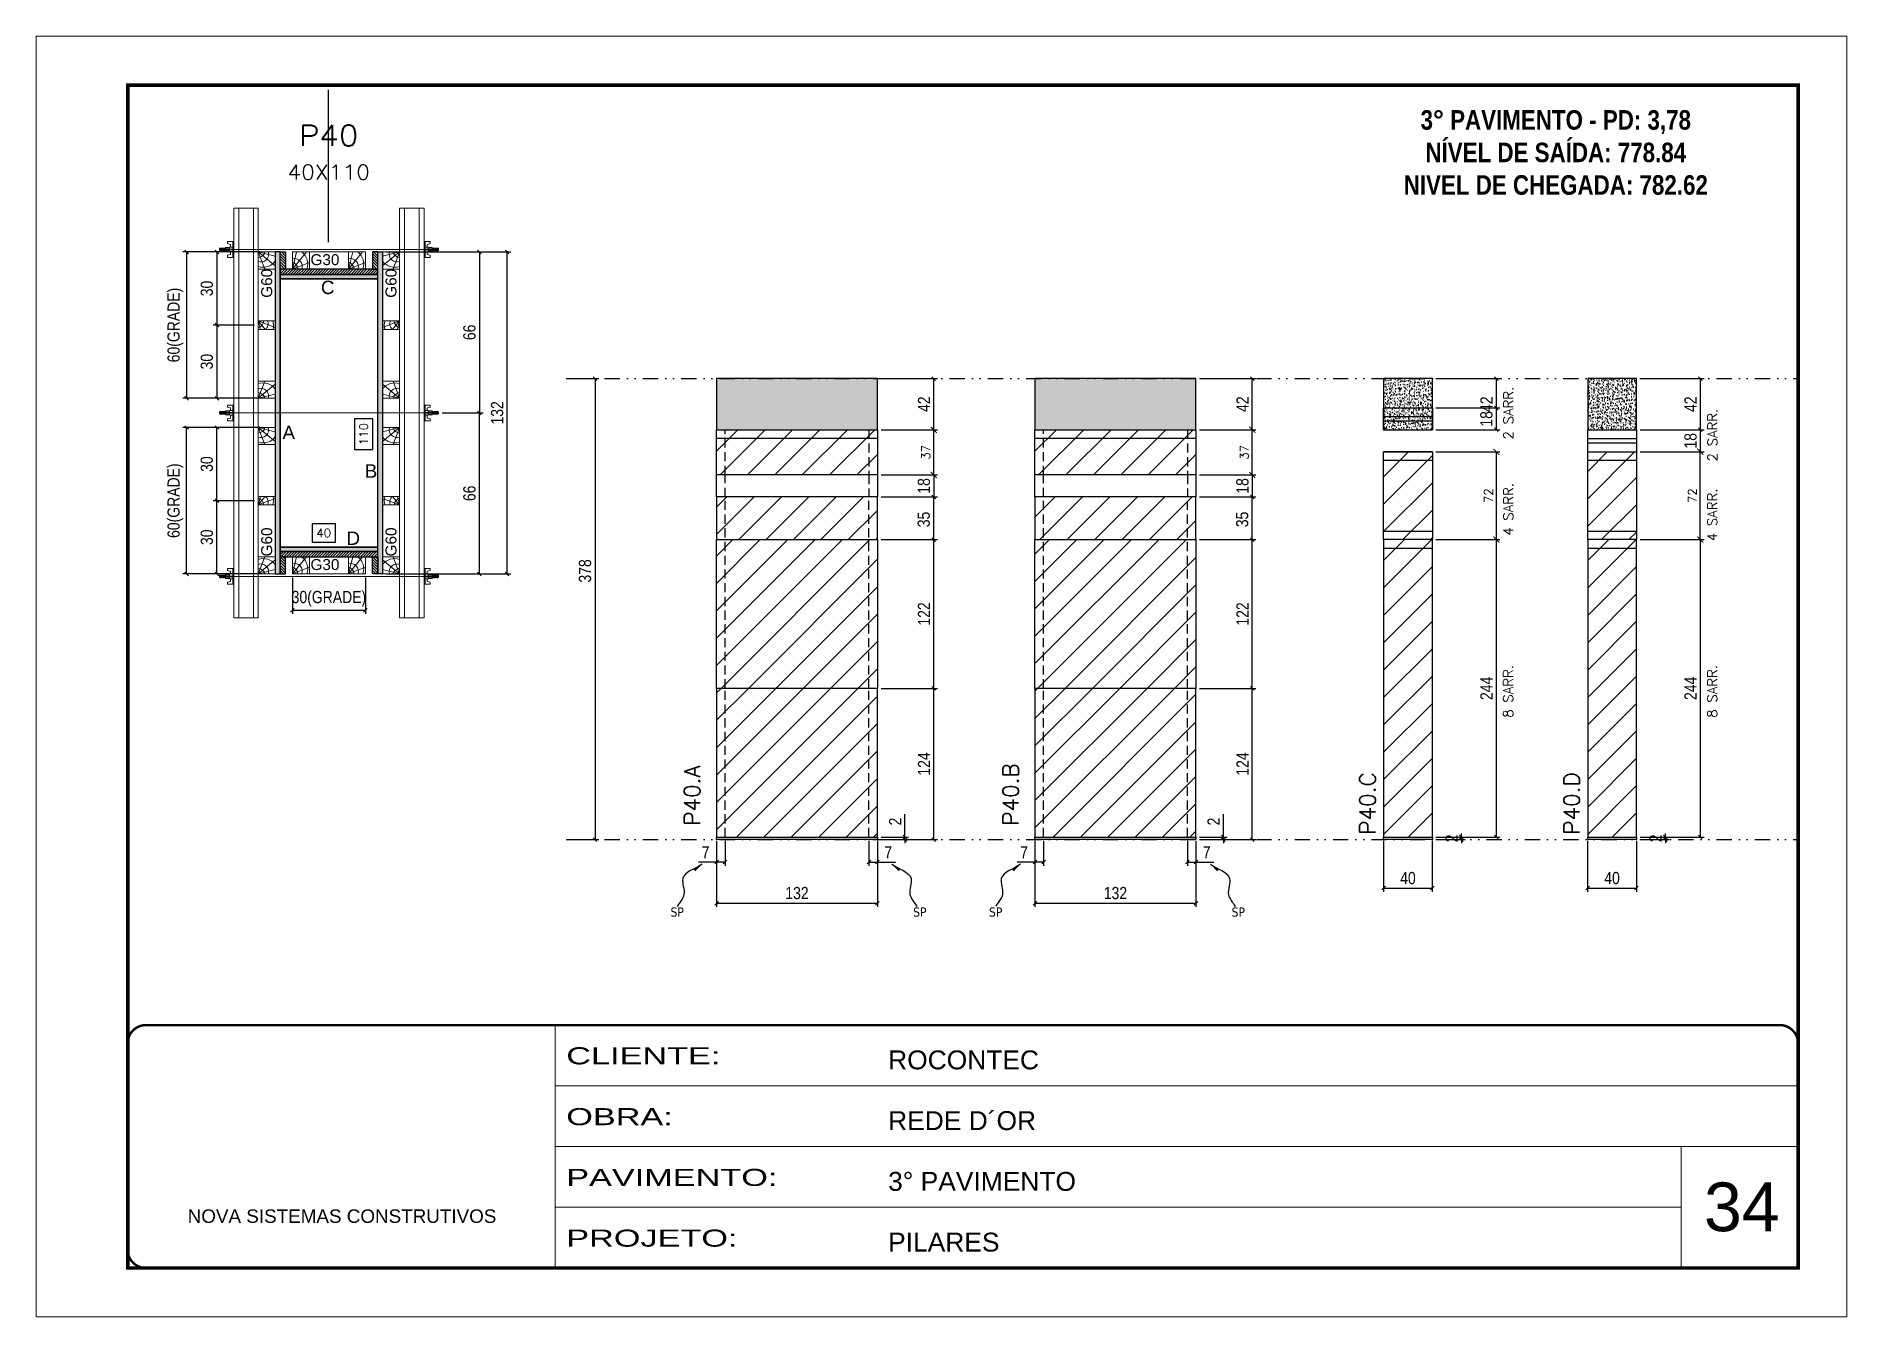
# Model space of a CAD drawing. Extents: x 2949 to 9203, y -16089 to 12527.
# Drawn here: x 4534 to 6019, y 2288 to 3338 of the extents above; entities that cross this region are included whole.
import ezdxf
from ezdxf.enums import TextEntityAlignment as Align

# ---------------------------------------------------------------- set-up
doc = ezdxf.new("R2010")
doc.units = 0
for name, pattern in [('CONTINUO', [0]), ('DASHED', [0.75, 0.5, -0.25]), ('DIVIDE2', [0.625, 0.25, -0.125, 0, -0.125, 0, -0.125]), ('HIDDEN', [0.375, 0.25, -0.125])]:
    doc.linetypes.add(name, pattern=pattern)
for name, color, linetype, lineweight in [('CARIMBO', 255, 'Continuous', 9), ('Folhas', 255, 'Continuous', 9), ('Hachura', 251, 'Continuous', 9), ('Madeira', 126, 'Continuous', 18), ('Perfil Metálico', 224, 'Continuous', 18), ('SARRAFO DE PRESSAO', 251, 'DASHED', 9), ('Texto Seção', 7, 'Continuous', 15)]:
    doc.layers.add(name, color=color, linetype=linetype, lineweight=lineweight)
for name, color, linetype in [('CHAPA', 1, 'Continuous'), ('COTA', 241, 'Continuous'), ('cotas', 4, 'Continuous'), ('FUNDOS', 1, 'Continuous'), ('MEIO_PONT', 93, 'Continuous'), ('NOMENCLATURA', 7, 'Continuous'), ('Nível', 160, 'Continuous'), ('Painéis', 200, 'Continuous'), ('SARR_2.2x7', 40, 'Continuous'), ('SARRAFO', 251, 'Continuous'), ('Sarrafo de Pressão', 42, 'HIDDEN'), ('texto', 7, 'Continuous'), ('Texto de Titulo', 7, 'Continuous'), ('Texto Qtd Sarr', 242, 'Continuous'), ('TEXTO_GERAL', 7, 'Continuous')]:
    doc.layers.add(name, color=color, linetype=linetype)
doc.styles.add('ARIAL', font='arial.ttf')
doc.styles.add('COTA TECNICA', font='techl___.ttf', dxfattribs={"height": 10})
doc.styles.add('COTA TECNICA 2X', font='techl___.ttf', dxfattribs={"height": 10})
doc.styles.add('COTA TECNICA-50', font='techl___.ttf', dxfattribs={"height": 10})
doc.styles.add('REGUA-120', font='ROMANS.shx', dxfattribs={"height": 15})
doc.styles.add('ROMANC', font='techb___.ttf', dxfattribs={"height": 2.5})
doc.styles.add('ROMANS', font='romans.shx')
doc.styles.add('SANSSERIF', font='sas_____.pfb')
doc.styles.get("Standard").update_dxf_attribs({"font": 'arial.ttf'})
doc.styles.add('Tecnologia', font='')
doc.styles.get('Tecnologia').set_extended_font_data('Forgotten Futurist')
doc.dimstyles.new('COTA PAINEL-50', dxfattribs={"dimtxt": 10, "dimasz": 3, "dimexe": 3, "dimexo": 3, "dimgap": 3, "dimtad": 1, "dimdec": 1, "dimzin": 12, "dimdsep": 46, "dimtxsty": 'COTA TECNICA-50', "dimblk1": 'OBLIQUE', "dimblk2": 'OBLIQUE', "dimsah": 1, "dimcen": 0.9, "dimclrd": 4, "dimclre": 4, "dimclrt": 240, "dimadec": 1, "dimazin": 3, "dimtfac": 1, "dimtdec": 1, "dimtmove": 0, "dimatfit": 3, "dimfxl": 1, "dimtolj": 1, "dimtzin": 12, "dimarcsym": 0})
doc.dimstyles.new('Cota Paínel', dxfattribs={"dimtxt": 7, "dimasz": 5, "dimexe": 3, "dimexo": 3, "dimgap": 3, "dimtad": 1, "dimdec": 1, "dimzin": 12, "dimdsep": 46, "dimtxsty": 'ROMANS', "dimblk": 'ARCHTICK', "dimcen": 0, "dimclrd": 4, "dimclre": 4, "dimclrt": 1, "dimadec": 1, "dimazin": 3, "dimtfac": 1, "dimtdec": 1, "dimtmove": 0, "dimatfit": 3, "dimldrblk": 'OBLIQUE', "dimfxl": 1, "dimtolj": 1, "dimtzin": 12, "dimarcsym": 0})
doc.dimstyles.new('PAINEL', dxfattribs={"dimtxt": 10, "dimasz": 3, "dimexe": 3, "dimexo": 3, "dimgap": 3, "dimtad": 1, "dimdec": 1, "dimzin": 12, "dimdsep": 46, "dimtxsty": 'COTA TECNICA', "dimblk1": 'OBLIQUE', "dimblk2": 'OBLIQUE', "dimsah": 1, "dimcen": 0.9, "dimclrd": 4, "dimclre": 4, "dimclrt": 240, "dimadec": 1, "dimazin": 3, "dimtfac": 1, "dimtdec": 1, "dimtmove": 0, "dimatfit": 3, "dimfxl": 1, "dimtolj": 1, "dimtzin": 12, "dimarcsym": 0})
doc.dimstyles.new('SECAO PILAR', dxfattribs={"dimtxt": 10, "dimasz": 3, "dimexe": 3, "dimexo": 3, "dimgap": 3, "dimtad": 1, "dimdec": 1, "dimlfac": 0.5, "dimzin": 12, "dimdsep": 46, "dimtxsty": 'COTA TECNICA 2X', "dimblk1": 'OBLIQUE', "dimblk2": 'OBLIQUE', "dimsah": 1, "dimcen": 0.9, "dimclrd": 256, "dimclre": 256, "dimclrt": 256, "dimadec": 1, "dimazin": 3, "dimtfac": 1, "dimtdec": 1, "dimtmove": 0, "dimatfit": 3, "dimfxl": 1, "dimtolj": 1, "dimtzin": 12, "dimarcsym": 0})
doc.dimstyles.new('SECÇÃO 2', dxfattribs={"dimtxt": 7, "dimasz": 6, "dimexe": 0.18, "dimexo": 2, "dimgap": -4, "dimtad": 3, "dimdec": 1, "dimlfac": 0.5, "dimzin": 12, "dimdsep": 46, "dimtxsty": 'ROMANS', "dimblk": 'ARCHTICK', "dimcen": 0.09, "dimse1": 1, "dimse2": 1, "dimsd1": 1, "dimsd2": 1, "dimclrd": 180, "dimclre": 5, "dimclrt": 1, "dimadec": 0, "dimazin": 3, "dimtfac": 1, "dimtdec": 1, "dimtofl": 0, "dimtmove": 0, "dimatfit": 3, "dimldrblk": 'ARCHTICK', "dimfxl": 1, "dimtolj": 1, "dimtzin": 0, "dimarcsym": 0})
doc.dimstyles.get("Standard").update_dxf_attribs({"dimtxt": 0.18, "dimasz": 0.18, "dimexe": 0.18, "dimexo": 0.0625, "dimgap": 0.09, "dimtad": 0, "dimtih": 1, "dimtoh": 1, "dimdec": 4, "dimzin": 0, "dimdsep": 46, "dimtxsty": 'Standard', "dimcen": 0.09, "dimadec": 0, "dimazin": 0, "dimtfac": 1, "dimtdec": 4, "dimtofl": 0, "dimtmove": 0, "dimatfit": 3, "dimfxl": 1, "dimtolj": 1, "dimtzin": 0, "dimarcsym": 0})
pattern_1 = [(45, (-127711.872, -29604.921), (-11.2253202, 11.2253202), [])]
pattern_2 = [(45, (-127766.525, -29604.921), (-11.2253202, 11.2253202), [])]
pattern_3 = [(45, (-1598.5, 3445.725), (-11.22532, 11.22532), [])]

msp = doc.modelspace()

# ---------------------------------------------------------------- texts
at = {"layer": 'CARIMBO', "style": 'ARIAL'}
msp.add_text('34', height=40, dxfattribs=at).set_placement((5901.89, 2358.28))
at = {"layer": 'NOMENCLATURA', "color": 2, "insert": (5780.36, 3304.19), "char_height": 16, "attachment_point": 2, "style": 'ROMANC'}
msp.add_mtext_dynamic_manual_height_columns('\\P3° PAVIMENTO - PD: 3,78\\PNÍVEL DE SAÍDA: 778.84\\PNIVEL DE CHEGADA: 782.62', width=300.2766, gutter_width=1, heights=[0], dxfattribs=at)
at = {"layer": 'texto', "color": 0, "char_height": 7.5, "attachment_point": 5}
for insert in [(5059.74, 2619.93), (5258.76, 2619.93), (5320.96, 2619.93), (5519.98, 2619.93)]:
    msp.add_mtext('{\\fTahoma|b0|i0|c0|p34;\\C4;SP}', dxfattribs=dict(at, insert=insert))
at = {"layer": 'Texto Seção', "color": 0, "linetype": 'Continuous', "style": 'SANSSERIF'}
for p in [(4723.08, 3123.65), (4825.02, 3123.65), (4723.08, 2911.57), (4825.02, 2911.57)]:
    msp.add_text('G60', height=9, rotation=90, dxfattribs=at).set_placement(p, align=Align.MIDDLE_LEFT)
at = {"layer": 'Texto Seção', "linetype": 'Continuous', "style": 'ROMANS'}
for s, p in [('2 SARR.', (5745.45, 3007.49)), ('2 SARR.', (5912.84, 2989.49)), ('4 SARR.', (5745.45, 2928.61)), ('4 SARR.', (5912.69, 2924.05)), ('8 SARR.', (5745.3, 2779.32)), ('8 SARR.', (5912.69, 2779.32))]:
    msp.add_text(s, height=8, rotation=90, dxfattribs=at).set_placement(p)
at = {"layer": 'Texto Seção', "char_height": 13, "width": 285.3299, "attachment_point": 7, "rotation": 90, "style": 'REGUA-120'}
for s, insert in [('P40.A', (5078.52, 2690.67)), ('P40.B', (5339.74, 2690.67)), ('P40.C', (5632.48, 2683.34)), ('P40.D', (5799.87, 2683.34))]:
    msp.add_mtext(s, dxfattribs=dict(at, insert=insert))
at = {"layer": 'TEXTO_GERAL', "style": 'ARIAL'}
for s, p in [('C', (4773.11, 3132.18)), ('A', (4741.16, 3013.25)), ('B', (4808.66, 2981.62)), ('D', (4794.06, 2926.49))]:
    msp.add_text(s, height=11, dxfattribs=at).set_placement(p, align=Align.MIDDLE_CENTER)
at = {"layer": 'TEXTO_GERAL', "color": 0, "linetype": 'Continuous', "char_height": 9, "width": 285.3299, "attachment_point": 7, "style": 'SANSSERIF'}
for insert in [(4758.97, 3150.3), (4758.97, 2900.3)]:
    msp.add_mtext('G30', dxfattribs=dict(at, insert=insert))

# ---------------------------------------------------------------- blocks, each defined once
blk = doc.blocks.new('9999999999')
at = {"color": 30, "linetype": 'CONTINUO'}
for p, q in [((98564.6, 34230.2), (98564.6, 34429.4)), ((98564.6, 34379.6), (99584, 34379.6)), ((98564.6, 34329.8), (99488, 34329.8)), ((99584, 34329.8), (99488, 34329.8)), ((99488, 34329.8), (99488, 34230.2)), ((98564.6, 34280), (99488, 34280))]:
    blk.add_line(p, q, dxfattribs=at)
at = {"color": 30, "linetype": 'CONTINUO', "const_width": 2}
blk.add_lwpolyline([(99584, 34230.2), (99584, 34414.4, 0.414214), (99569, 34429.4), (98229, 34429.4, 0.414214), (98214, 34414.4), (98214, 34245.2, 0.414214), (98229, 34230.2), (99584, 34230.2)], format="xyb", dxfattribs=at)
at = {"layer": 'Folhas'}
blk.add_lwpolyline([(98139, 34190.2), (99624, 34190.2), (99624, 35240.2), (98139, 35240.2)], close=True, dxfattribs=at)
at = {"layer": 'Folhas', "color": 30, "const_width": 3}
blk.add_lwpolyline([(98214, 34230.2), (99584, 34230.2), (99584, 35200.2), (98214, 35200.2)], close=True, dxfattribs=at)
at = {"color": 7, "linetype": 'Continuous', "ltscale": 5, "style": 'ARIAL'}
for s, height, p in [('ROCONTEC', 15.48, (98837.7, 34393.1)), ('REDE D´OR', 15.48, (98837.7, 34343.3)), ('3° PAVIMENTO', 15.483, (98837.7, 34293.5)), ('NOVA SISTEMAS CONSTRUTIVOS', 11.059, (98263.2, 34267.2)), ('PILARES', 15.48, (98837.7, 34243.7))]:
    blk.add_text(s, height=height, dxfattribs=at).set_placement(p)
at = {"layer": 'Folhas', "color": 7, "style": 'Tecnologia', "width": 1.5}
for s, p in [('CLIENTE:', (98573.7, 34397.2)), ('OBRA:', (98573.7, 34347.3)), ('PAVIMENTO:', (98573.7, 34297.5)), ('PROJETO:', (98573.7, 34247.7))]:
    blk.add_text(s, height=14, dxfattribs=at).set_placement(p)
blk = doc.blocks.new('_Oblique')
at = {"color": 0, "linetype": 'ByBlock', "lineweight": -2}
blk.add_line((-0.5, -0.5), (0.5, 0.5), dxfattribs=at)
blk = doc.blocks.new('*D1144')
at = {"layer": 'cotas', "color": 4, "linetype": 'ByBlock', "lineweight": -2, "transparency": 16777216}
for p, q in [((4971.7, 3057.4), (4995.4, 3057.4)), ((4992.4, 3057.4), (4992.4, 2679.4)), ((4971.7, 2679.4), (4995.4, 2679.4))]:
    blk.add_line(p, q, dxfattribs=at)
at = {"layer": 'Defpoints', "color": 0, "linetype": 'ByBlock', "transparency": 16777216}
for p in [(4968.7, 3057.4), (4968.7, 2679.4), (4992.4, 2679.4)]:
    blk.add_point(p, dxfattribs=at)
at = {"layer": 'cotas', "color": 4, "linetype": 'ByBlock', "lineweight": -2, "transparency": 16777216, "xscale": 3, "yscale": 3, "zscale": 3}
for p, rotation in [((4992.4, 3057.4), 90), ((4992.4, 2679.4), 270)]:
    blk.add_blockref('_Oblique', p, dxfattribs=dict(at, rotation=rotation))
at = {"layer": 'cotas', "color": 240, "linetype": 'ByBlock', "transparency": 16777216, "insert": (4984.2, 2899.7), "char_height": 10, "attachment_point": 5, "rotation": 90, "style": 'COTA TECNICA'}
blk.add_mtext('\\A1;378', dxfattribs=at)
blk = doc.blocks.new('titulo1')
at = {"layer": 'Defpoints', "color": 252, "linetype": 'HIDDEN', "ltscale": 2}
blk.add_line((0, 0), (0, 125), dxfattribs=at)
at = {"layer": 'Defpoints', "style": 'ROMANS', "oblique": 15}
blk.add_attdef('FOLHA', text='', height=10, dxfattribs=at).set_placement((0, 15.6), align=Align.MIDDLE_CENTER)
at = {"layer": 'Texto Qtd Sarr', "color": 3, "style": 'ROMANS', "oblique": 15}
for tag, height, p in [('TITULO', 17, (0, 71.4)), ('SEÇÃO', 12, (0, 41.5))]:
    blk.add_attdef(tag, text='', height=height, dxfattribs=at).set_placement(p, align=Align.MIDDLE_CENTER)
blk = doc.blocks.new('*D1136')
at = {"layer": 'COTA', "color": 180, "lineweight": -2, "transparency": 16777216}
for p, q in [((4810.1, 3024.4), (4795.1, 3024.4)), ((4795.1, 3024.4), (4795.1, 2999.4)), ((4810.1, 2999.4), (4810.1, 3024.4)), ((4795.1, 2999.4), (4810.1, 2999.4))]:
    blk.add_line(p, q, dxfattribs=at)
at = {"layer": 'Defpoints', "color": 0, "transparency": 16777216}
for p in [(4814.1, 3139.3), (4814.1, 3139.3), (4814.1, 2919.3)]:
    blk.add_point(p, dxfattribs=at)
at = {"layer": 'COTA', "color": 1, "transparency": 16777216, "insert": (4802.6, 3011.9), "char_height": 7, "attachment_point": 5, "rotation": 90, "style": 'ROMANS'}
blk.add_mtext('\\A1;110', dxfattribs=at)
blk = doc.blocks.new('_ArchTick')
at = {"color": 0, "linetype": 'ByBlock', "const_width": 0.15}
blk.add_lwpolyline([(-0.5, -0.5), (0.5, 0.5)], dxfattribs=at)
blk = doc.blocks.new('*D1130')
at = {"layer": 'COTA', "lineweight": -2, "transparency": 16777216}
for p, q in [((4821.1, 3161.3), (4923.3, 3161.3)), ((4920.3, 2897.3), (4920.3, 3161.3)), ((4821.1, 2897.3), (4923.3, 2897.3))]:
    blk.add_line(p, q, dxfattribs=at)
at = {"layer": 'Defpoints', "color": 0, "transparency": 16777216}
for p in [(4818.1, 3161.3), (4920.3, 3161.3), (4818.1, 2897.3)]:
    blk.add_point(p, dxfattribs=at)
at = {"layer": 'COTA', "lineweight": -2, "transparency": 16777216, "xscale": 3, "yscale": 3, "zscale": 3}
for p, rotation in [((4920.3, 3161.3), 90), ((4920.3, 2897.3), 270)]:
    blk.add_blockref('_Oblique', p, dxfattribs=dict(at, rotation=rotation))
at = {"layer": 'COTA', "transparency": 16777216, "insert": (4912.1, 3029.3), "char_height": 10, "attachment_point": 5, "rotation": 90, "style": 'COTA TECNICA 2X'}
blk.add_mtext('\\A1;132', dxfattribs=at)
blk = doc.blocks.new('*D1131')
at = {"layer": 'COTA', "lineweight": -2, "transparency": 16777216}
for p, q in [((4866.9, 3029.3), (4900.5, 3029.3)), ((4897.5, 2897.3), (4897.5, 3029.3)), ((4855.1, 2897.3), (4900.5, 2897.3))]:
    blk.add_line(p, q, dxfattribs=at)
at = {"layer": 'Defpoints', "color": 0, "transparency": 16777216}
for p in [(4863.9, 3029.3), (4897.5, 3029.3), (4852.1, 2897.3)]:
    blk.add_point(p, dxfattribs=at)
at = {"layer": 'COTA', "lineweight": -2, "transparency": 16777216, "xscale": 3, "yscale": 3, "zscale": 3}
for p, rotation in [((4897.5, 3029.3), 90), ((4897.5, 2897.3), 270)]:
    blk.add_blockref('_Oblique', p, dxfattribs=dict(at, rotation=rotation))
at = {"layer": 'COTA', "transparency": 16777216, "insert": (4889.4, 2963.3), "char_height": 10, "attachment_point": 5, "rotation": 90, "style": 'COTA TECNICA 2X'}
blk.add_mtext('\\A1;66', dxfattribs=at)
blk = doc.blocks.new('*D1132')
at = {"layer": 'COTA', "lineweight": -2, "transparency": 16777216}
for p, q in [((4855.1, 3161.3), (4900.5, 3161.3)), ((4897.5, 3161.3), (4897.5, 3029.3)), ((4866.9, 3029.3), (4900.5, 3029.3))]:
    blk.add_line(p, q, dxfattribs=at)
at = {"layer": 'Defpoints', "color": 0, "transparency": 16777216}
for p in [(4852.1, 3161.3), (4863.9, 3029.3), (4897.5, 3029.3)]:
    blk.add_point(p, dxfattribs=at)
at = {"layer": 'COTA', "lineweight": -2, "transparency": 16777216, "xscale": 3, "yscale": 3, "zscale": 3}
for p, rotation in [((4897.5, 3161.3), 90), ((4897.5, 3029.3), 270)]:
    blk.add_blockref('_Oblique', p, dxfattribs=dict(at, rotation=rotation))
at = {"layer": 'COTA', "transparency": 16777216, "insert": (4889.4, 3095.3), "char_height": 10, "attachment_point": 5, "rotation": 90, "style": 'COTA TECNICA 2X'}
blk.add_mtext('\\A1;66', dxfattribs=at)
blk = doc.blocks.new('*D1133')
at = {"layer": 'COTA', "color": 180, "lineweight": -2, "transparency": 16777216}
for p, q in [((4779.6, 2938.3), (4760.3, 2938.3)), ((4760.3, 2938.3), (4760.3, 2923.3)), ((4779.6, 2923.3), (4779.6, 2938.3)), ((4760.3, 2923.3), (4779.6, 2923.3))]:
    blk.add_line(p, q, dxfattribs=at)
at = {"layer": 'Defpoints', "color": 0, "transparency": 16777216}
for p in [(4734.1, 2919.3), (4734.1, 2919.3), (4814.1, 2919.3)]:
    blk.add_point(p, dxfattribs=at)
at = {"layer": 'COTA', "color": 1, "transparency": 16777216, "insert": (4769.9, 2930.8), "char_height": 7, "attachment_point": 5, "style": 'ROMANS'}
blk.add_mtext('\\A1;40', dxfattribs=at)
blk = doc.blocks.new('C')
at = {"layer": 'Hachura', "color": 0}
for p, q in [((0, 3.22), (0, -3.22)), ((0.45, 3.22), (0, 3.22)), ((0.46, 3.16), (0, 3.16)), ((0.46, 3.05), (0, 3.05)), ((0.46, 2.88), (0, 2.88)), ((0, 2.75), (0, -1.16)), ((0.46, 2.65), (0, 2.65)), ((0.46, 2.23), (0, 2.23)), ((0.46, 1.51), (0, 1.51)), ((0.39, 0.49), (0.17, 0.49)), ((0.45, -3.23), (0.45, 3.22)), ((0.45, 3.22), (2.58, 3.22)), ((1.74, 0.97), (0.45, 0.97)), ((1.45, 0.1), (0.45, 0.1)), ((1.35, 1.94), (1.35, 0.96)), ((2.58, 2.39), (1.47, 2.09)), ((1.74, -0.97), (1.74, 0.97)), ((1.74, 0.97), (1.74, 0.84)), ((1.74, 0.97), (1.74, 0.84)), ((1.74, 0.84), (3.35, 0.84)), ((3.35, 0.45), (1.74, 0.45)), ((2.58, 3.22), (2.58, 2.39)), ((3.32, 0.84), (3.32, -0.84)), ((3.35, 0.84), (3.35, -0.84)), ((3.68, 0.45), (3.35, 0.45)), ((3.84, -0.52), (3.35, 0.45)), ((3.35, 0.06), (3.67, -0.57)), ((3.68, 0.45), (4.16, -0.52)), ((3.72, 0.5), (4.25, -0.57)), ((4.37, -0.55), (3.83, 0.53)), ((4.15, 0.45), (3.93, 0.45)), ((4.42, -0.52), (3.93, 0.45)), ((4.15, 0.45), (4.26, 0.45)), ((4.26, 0.45), (4.74, -0.52)), ((4.3, 0.5), (4.83, -0.57)), ((4.95, -0.55), (4.41, 0.53)), ((4.51, 0.45), (4.84, 0.45)), ((5, -0.52), (4.51, 0.45)), ((4.84, 0.45), (5.32, -0.52)), ((4.88, 0.5), (5.41, -0.57)), ((5.53, -0.55), (4.99, 0.53)), ((5.58, -0.52), (5.09, 0.45)), ((5.42, 0.45), (5.09, 0.45)), ((5.58, -0.52), (5.09, 0.45)), ((5.42, 0.45), (5.74, -0.19)), ((5.46, 0.5), (5.74, -0.07)), ((5.74, 0.19), (5.57, 0.53)), ((5.74, 0.32), (5.68, 0.45)), ((5.68, 0.45), (5.74, 0.45)), ((5.74, 0.45), (5.9, 0.29)), ((5.74, 0.45), (5.74, -0.52)), ((5.9, -0.36), (5.9, 0.29)), ((0.45, 0), (0, 0)), ((0.46, -1.52), (0, -1.52)), ((0.46, -2.23), (0, -2.23)), ((0.46, -2.65), (0, -2.65)), ((0.46, -2.88), (0, -2.88)), ((0.46, -3.05), (0, -3.05)), ((0.46, -3.16), (0, -3.16)), ((0, -3.22), (2.57, -3.22)), ((0.08, -0.48), (0.29, -0.48)), ((0.29, -0.48), (0.4, -0.48)), ((0.45, 0), (0.45, -0.97)), ((0.45, -0.16), (1.45, -0.16)), ((0.45, -0.65), (0.45, -0.32)), ((0.45, -3.23), (0.45, -0.65)), ((0.45, -0.97), (1.74, -0.97)), ((1.35, -1.94), (1.35, -0.97)), ((2.58, -2.39), (1.47, -2.1)), ((3.35, -0.32), (1.74, -0.32)), ((3.35, -0.84), (1.74, -0.84)), ((2.58, -3.23), (2.58, -2.39)), ((3.35, -0.07), (3.58, -0.52)), ((3.35, -0.52), (3.58, -0.52)), ((3.84, -0.52), (4.16, -0.52)), ((4.42, -0.52), (4.74, -0.52)), ((4.63, -0.52), (4.74, -0.52)), ((5, -0.52), (5.32, -0.52)), ((5.58, -0.52), (5.74, -0.52)), ((5.74, -0.52), (5.9, -0.36)), ((5.74, -0.52), (5.74, -0.52))]:
    blk.add_line(p, q, dxfattribs=at)
for centre, radius, start, end in [((1.52, 1.94), 0.161, 104.74356, 180), ((1.44, -0.03), 0.129, 272.69497, 87.30503), ((3.81, 0.39), 0.143, 25.56881, 154.43119), ((4.39, 0.39), 0.143, 25.56881, 154.43119), ((4.97, 0.39), 0.143, 25.56881, 154.43119), ((5.55, 0.39), 0.143, 25.56881, 154.43119), ((0.17, -0.37), 0.174, 221.74404, 317.85924), ((1.52, -1.94), 0.161, 180, 255.25644), ((3.71, -0.4), 0.174, 222.14076, 318.25596), ((4.29, -0.4), 0.174, 222.14076, 318.25596), ((4.87, -0.4), 0.174, 222.14076, 318.25596), ((5.45, -0.4), 0.174, 222.14076, 318.25596), ((5.61, -0.4), 0.174, 317.85924, 318.25596)]:
    blk.add_arc(centre, radius, start, end, dxfattribs=at)
blk = doc.blocks.new('PONTALETE')
at = {"layer": 'Madeira'}
for q in [(2.71, 7), (7, 5.76), (7, 1.74)]:
    blk.add_line((0, 0), q, dxfattribs=at)
blk.add_lwpolyline([(0, 0), (7, 0), (7, 7), (0, 7)], close=True, dxfattribs=at)
for centre, radius, start, end in [((2.04, 0.06), 6.23, 37.28179, 109.09128), ((1.09, 0.9), 3.19, 343.60304, 109.98471), ((-0.21, -0.78), 3.09, 14.63219, 86.0383)]:
    blk.add_arc(centre, radius, start, end, dxfattribs=at)
blk = doc.blocks.new('*D1134')
at = {"layer": 'COTA', "lineweight": -2, "transparency": 16777216}
for p, q in [((4717.5, 3017.3), (4654.4, 3017.3)), ((4657.4, 2897.3), (4657.4, 3017.3)), ((4717.5, 2897.3), (4654.4, 2897.3))]:
    blk.add_line(p, q, dxfattribs=at)
at = {"layer": 'Defpoints', "color": 0, "transparency": 16777216}
for p in [(4657.4, 3017.3), (4720.5, 3017.3), (4720.5, 2897.3)]:
    blk.add_point(p, dxfattribs=at)
at = {"layer": 'COTA', "lineweight": -2, "transparency": 16777216, "xscale": 3, "yscale": 3, "zscale": 3}
for p, rotation in [((4657.4, 3017.3), 90), ((4657.4, 2897.3), 270)]:
    blk.add_blockref('_Oblique', p, dxfattribs=dict(at, rotation=rotation))
at = {"layer": 'COTA', "transparency": 16777216, "insert": (4648.2, 2957.3), "char_height": 10, "attachment_point": 5, "rotation": 90, "style": 'COTA TECNICA 2X'}
blk.add_mtext('\\A1;60(GRADE)', dxfattribs=at)
blk = doc.blocks.new('*D1139')
at = {"layer": 'COTA', "lineweight": -2, "transparency": 16777216}
for p, q in [((4744.1, 2894.3), (4744.1, 2864.5)), ((4804.1, 2894.3), (4804.1, 2864.5)), ((4744.1, 2867.5), (4804.1, 2867.5))]:
    blk.add_line(p, q, dxfattribs=at)
at = {"layer": 'Defpoints', "color": 0, "transparency": 16777216}
for p in [(4744.1, 2897.3), (4804.1, 2897.3), (4804.1, 2867.5)]:
    blk.add_point(p, dxfattribs=at)
at = {"layer": 'COTA', "lineweight": -2, "transparency": 16777216, "xscale": 3, "yscale": 3, "zscale": 3, "rotation": 180}
blk.add_blockref('_Oblique', (4744.1, 2867.5), dxfattribs=at)
at = {"layer": 'COTA', "lineweight": -2, "transparency": 16777216, "xscale": 3, "yscale": 3, "zscale": 3}
blk.add_blockref('_Oblique', (4804.1, 2867.5), dxfattribs=at)
at = {"layer": 'COTA', "transparency": 16777216, "insert": (4774.1, 2876.8), "char_height": 10, "attachment_point": 5, "style": 'COTA TECNICA 2X'}
blk.add_mtext('\\A1;30(GRADE)', dxfattribs=at)
blk = doc.blocks.new('MEIO PONTALETE')
at = {"layer": 'Madeira'}
for q in [(2.71, 7), (3.5, 2.88), (3.5, 0.87)]:
    blk.add_line((0, 0), q, dxfattribs=at)
blk.add_lwpolyline([(0, 0), (3.5, 0), (3.5, 7), (0, 7)], close=True, dxfattribs=at)
for centre, radius, start, end in [((2.04, 0.06), 6.23, 76.44987, 109.09128), ((1.09, 0.9), 3.19, 40.90626, 109.98471), ((-0.21, -0.78), 3.09, 14.63219, 86.0383)]:
    blk.add_arc(centre, radius, start, end, dxfattribs=at)
blk = doc.blocks.new('*D1140')
at = {"layer": 'COTA', "lineweight": -2, "transparency": 16777216}
for p, q in [((4713.1, 2957.3), (4679.3, 2957.3)), ((4682.3, 2897.3), (4682.3, 2957.3)), ((4713.1, 2897.3), (4679.3, 2897.3))]:
    blk.add_line(p, q, dxfattribs=at)
at = {"layer": 'Defpoints', "color": 0, "transparency": 16777216}
for p in [(4682.3, 2957.3), (4716.1, 2957.3), (4716.1, 2897.3)]:
    blk.add_point(p, dxfattribs=at)
at = {"layer": 'COTA', "lineweight": -2, "transparency": 16777216, "xscale": 3, "yscale": 3, "zscale": 3}
for p, rotation in [((4682.3, 2957.3), 90), ((4682.3, 2897.3), 270)]:
    blk.add_blockref('_Oblique', p, dxfattribs=dict(at, rotation=rotation))
at = {"layer": 'COTA', "transparency": 16777216, "insert": (4674, 2927.3), "char_height": 10, "attachment_point": 5, "rotation": 90, "style": 'COTA TECNICA 2X'}
blk.add_mtext('\\A1;30', dxfattribs=at)
blk = doc.blocks.new('*D1141')
at = {"layer": 'COTA', "lineweight": -2, "transparency": 16777216}
for p, q in [((4713.1, 3017.3), (4679.3, 3017.3)), ((4682.3, 2957.3), (4682.3, 3017.3)), ((4713.1, 2957.3), (4679.3, 2957.3))]:
    blk.add_line(p, q, dxfattribs=at)
at = {"layer": 'Defpoints', "color": 0, "transparency": 16777216}
for p in [(4682.3, 3017.3), (4716.1, 3017.3), (4716.1, 2957.3)]:
    blk.add_point(p, dxfattribs=at)
at = {"layer": 'COTA', "lineweight": -2, "transparency": 16777216, "xscale": 3, "yscale": 3, "zscale": 3}
for p, rotation in [((4682.3, 3017.3), 90), ((4682.3, 2957.3), 270)]:
    blk.add_blockref('_Oblique', p, dxfattribs=dict(at, rotation=rotation))
at = {"layer": 'COTA', "transparency": 16777216, "insert": (4674, 2987.3), "char_height": 10, "attachment_point": 5, "rotation": 90, "style": 'COTA TECNICA 2X'}
blk.add_mtext('\\A1;30', dxfattribs=at)
blk = doc.blocks.new('*D1135')
at = {"layer": 'COTA', "lineweight": -2, "transparency": 16777216}
for p, q in [((4717.5, 3161.3), (4654.4, 3161.3)), ((4657.4, 3161.3), (4657.4, 3041.3)), ((4717.5, 3041.3), (4654.4, 3041.3))]:
    blk.add_line(p, q, dxfattribs=at)
at = {"layer": 'Defpoints', "color": 0, "transparency": 16777216}
for p in [(4720.5, 3161.3), (4657.4, 3041.3), (4720.5, 3041.3)]:
    blk.add_point(p, dxfattribs=at)
at = {"layer": 'COTA', "lineweight": -2, "transparency": 16777216, "xscale": 3, "yscale": 3, "zscale": 3}
for p, rotation in [((4657.4, 3161.3), 90), ((4657.4, 3041.3), 270)]:
    blk.add_blockref('_Oblique', p, dxfattribs=dict(at, rotation=rotation))
at = {"layer": 'COTA', "transparency": 16777216, "insert": (4648.2, 3101.3), "char_height": 10, "attachment_point": 5, "rotation": 90, "style": 'COTA TECNICA 2X'}
blk.add_mtext('\\A1;60(GRADE)', dxfattribs=at)
blk = doc.blocks.new('*D1142')
at = {"layer": 'COTA', "lineweight": -2, "transparency": 16777216}
for p, q in [((4713.1, 3161.3), (4679.3, 3161.3)), ((4682.3, 3161.3), (4682.3, 3101.3)), ((4713.1, 3101.3), (4679.3, 3101.3))]:
    blk.add_line(p, q, dxfattribs=at)
at = {"layer": 'Defpoints', "color": 0, "transparency": 16777216}
for p in [(4716.1, 3161.3), (4682.3, 3101.3), (4716.1, 3101.3)]:
    blk.add_point(p, dxfattribs=at)
at = {"layer": 'COTA', "lineweight": -2, "transparency": 16777216, "xscale": 3, "yscale": 3, "zscale": 3}
for p, rotation in [((4682.3, 3161.3), 90), ((4682.3, 3101.3), 270)]:
    blk.add_blockref('_Oblique', p, dxfattribs=dict(at, rotation=rotation))
at = {"layer": 'COTA', "transparency": 16777216, "insert": (4674, 3131.3), "char_height": 10, "attachment_point": 5, "rotation": 90, "style": 'COTA TECNICA 2X'}
blk.add_mtext('\\A1;30', dxfattribs=at)
blk = doc.blocks.new('*D1143')
at = {"layer": 'COTA', "lineweight": -2, "transparency": 16777216}
for p, q in [((4713.1, 3101.3), (4679.3, 3101.3)), ((4682.3, 3101.3), (4682.3, 3041.3)), ((4713.1, 3041.3), (4679.3, 3041.3))]:
    blk.add_line(p, q, dxfattribs=at)
at = {"layer": 'Defpoints', "color": 0, "transparency": 16777216}
for p in [(4716.1, 3101.3), (4682.3, 3041.3), (4716.1, 3041.3)]:
    blk.add_point(p, dxfattribs=at)
at = {"layer": 'COTA', "lineweight": -2, "transparency": 16777216, "xscale": 3, "yscale": 3, "zscale": 3}
for p, rotation in [((4682.3, 3101.3), 90), ((4682.3, 3041.3), 270)]:
    blk.add_blockref('_Oblique', p, dxfattribs=dict(at, rotation=rotation))
at = {"layer": 'COTA', "transparency": 16777216, "insert": (4674, 3071.3), "char_height": 10, "attachment_point": 5, "rotation": 90, "style": 'COTA TECNICA 2X'}
blk.add_mtext('\\A1;30', dxfattribs=at)
blk = doc.blocks.new('*D1112')
at = {"layer": 'COTA', "color": 4, "lineweight": -2, "transparency": 16777216}
for p, q in [((5682.1, 2925.4), (5734.6, 2925.4)), ((5731.6, 2681.4), (5731.6, 2925.4)), ((5682.1, 2681.4), (5734.6, 2681.4))]:
    blk.add_line(p, q, dxfattribs=at)
at = {"layer": 'Defpoints', "color": 0, "transparency": 16777216}
for p in [(5679.1, 2925.4), (5731.6, 2925.4), (5679.1, 2681.4)]:
    blk.add_point(p, dxfattribs=at)
at = {"layer": 'COTA', "color": 4, "lineweight": -2, "transparency": 16777216, "xscale": 3, "yscale": 3, "zscale": 3}
for p, rotation in [((5731.6, 2925.4), 90), ((5731.6, 2681.4), 270)]:
    blk.add_blockref('_Oblique', p, dxfattribs=dict(at, rotation=rotation))
at = {"layer": 'COTA', "color": 240, "transparency": 16777216, "insert": (5723.5, 2803.4), "char_height": 10, "attachment_point": 5, "rotation": 90, "style": 'COTA TECNICA'}
blk.add_mtext('\\A1;244', dxfattribs=at)
blk = doc.blocks.new('*D1113')
at = {"layer": 'COTA', "color": 4, "lineweight": -2, "transparency": 16777216}
for p, q in [((5639.1, 2678.4), (5639.1, 2636.7)), ((5679.1, 2678.4), (5679.1, 2636.7)), ((5639.1, 2639.7), (5679.1, 2639.7))]:
    blk.add_line(p, q, dxfattribs=at)
at = {"layer": 'Defpoints', "color": 0, "transparency": 16777216}
for p in [(5639.1, 2681.4), (5679.1, 2681.4), (5679.1, 2639.7)]:
    blk.add_point(p, dxfattribs=at)
at = {"layer": 'COTA', "color": 4, "lineweight": -2, "transparency": 16777216, "xscale": 3, "yscale": 3, "zscale": 3, "rotation": 180}
blk.add_blockref('_Oblique', (5639.1, 2639.7), dxfattribs=at)
at = {"layer": 'COTA', "color": 4, "lineweight": -2, "transparency": 16777216, "xscale": 3, "yscale": 3, "zscale": 3}
blk.add_blockref('_Oblique', (5679.1, 2639.7), dxfattribs=at)
at = {"layer": 'COTA', "color": 240, "transparency": 16777216, "insert": (5659.1, 2647.8), "char_height": 10, "attachment_point": 5, "style": 'COTA TECNICA'}
blk.add_mtext('\\A1;40', dxfattribs=at)
blk = doc.blocks.new('*D1114')
at = {"layer": 'COTA', "color": 4, "lineweight": -2, "transparency": 16777216}
for p, q in [((5682.1, 2681.4), (5705.9, 2681.4)), ((5682.1, 2679.4), (5705.9, 2679.4)), ((5702.9, 2681.4), (5702.9, 2684.4)), ((5702.9, 2679.4), (5702.9, 2681.4)), ((5702.9, 2679.4), (5702.9, 2676.4))]:
    blk.add_line(p, q, dxfattribs=at)
at = {"layer": 'Defpoints', "color": 0, "transparency": 16777216}
for p in [(5679.1, 2681.4), (5679.1, 2679.4), (5702.9, 2681.4)]:
    blk.add_point(p, dxfattribs=at)
at = {"layer": 'COTA', "color": 4, "lineweight": -2, "transparency": 16777216, "xscale": 3, "yscale": 3, "zscale": 3}
for p, rotation in [((5702.9, 2681.4), 270), ((5702.9, 2679.4), 90)]:
    blk.add_blockref('_Oblique', p, dxfattribs=dict(at, rotation=rotation))
at = {"layer": 'COTA', "color": 240, "transparency": 16777216, "insert": (5694.9, 2680.4), "char_height": 10, "attachment_point": 5, "rotation": 90, "style": 'COTA TECNICA-50'}
blk.add_mtext('\\A1;2', dxfattribs=at)
blk = doc.blocks.new('*D1115')
at = {"layer": 'COTA', "color": 4, "lineweight": -2, "transparency": 16777216}
for p, q in [((5092, 2678.4), (5092, 2624.2)), ((5224, 2678.4), (5224, 2624.2)), ((5092, 2627.2), (5224, 2627.2))]:
    blk.add_line(p, q, dxfattribs=at)
at = {"layer": 'Defpoints', "color": 0, "transparency": 16777216}
for p in [(5092, 2681.4), (5224, 2681.4), (5224, 2627.2)]:
    blk.add_point(p, dxfattribs=at)
at = {"layer": 'COTA', "color": 4, "lineweight": -2, "transparency": 16777216, "xscale": 3, "yscale": 3, "zscale": 3, "rotation": 180}
blk.add_blockref('_Oblique', (5092, 2627.2), dxfattribs=at)
at = {"layer": 'COTA', "color": 4, "lineweight": -2, "transparency": 16777216, "xscale": 3, "yscale": 3, "zscale": 3}
blk.add_blockref('_Oblique', (5224, 2627.2), dxfattribs=at)
at = {"layer": 'COTA', "color": 240, "transparency": 16777216, "insert": (5158, 2635.5), "char_height": 10, "attachment_point": 5, "style": 'COTA TECNICA'}
blk.add_mtext('\\A1;132', dxfattribs=at)
blk = doc.blocks.new('*D1116')
at = {"layer": 'COTA', "color": 4, "lineweight": -2, "transparency": 16777216}
for p, q in [((5227, 2803.4), (5273.2, 2803.4)), ((5270.2, 2679.4), (5270.2, 2803.4)), ((5227, 2679.4), (5273.2, 2679.4))]:
    blk.add_line(p, q, dxfattribs=at)
at = {"layer": 'Defpoints', "color": 0, "transparency": 16777216}
for p in [(5224, 2803.4), (5270.2, 2803.4), (5224, 2679.4)]:
    blk.add_point(p, dxfattribs=at)
at = {"layer": 'COTA', "color": 4, "lineweight": -2, "transparency": 16777216, "xscale": 3, "yscale": 3, "zscale": 3}
for p, rotation in [((5270.2, 2803.4), 90), ((5270.2, 2679.4), 270)]:
    blk.add_blockref('_Oblique', p, dxfattribs=dict(at, rotation=rotation))
at = {"layer": 'COTA', "color": 240, "transparency": 16777216, "insert": (5262.2, 2741.4), "char_height": 10, "attachment_point": 5, "rotation": 90, "style": 'COTA TECNICA-50'}
blk.add_mtext('\\A1;124', dxfattribs=at)
blk = doc.blocks.new('*D1117')
at = {"layer": 'COTA', "color": 4, "lineweight": -2, "transparency": 16777216}
for p, q in [((5246.5, 2681.4), (5246.5, 2700.2)), ((5227, 2681.4), (5249.5, 2681.4)), ((5227, 2679.4), (5249.5, 2679.4)), ((5246.5, 2679.4), (5246.5, 2681.4)), ((5246.5, 2679.4), (5246.5, 2676.4))]:
    blk.add_line(p, q, dxfattribs=at)
at = {"layer": 'Defpoints', "color": 0, "transparency": 16777216}
for p in [(5224, 2681.4), (5224, 2679.4), (5246.5, 2679.4)]:
    blk.add_point(p, dxfattribs=at)
at = {"layer": 'COTA', "color": 4, "lineweight": -2, "transparency": 16777216, "xscale": 3, "yscale": 3, "zscale": 3}
for p, rotation in [((5246.5, 2681.4), 270), ((5246.5, 2679.4), 90)]:
    blk.add_blockref('_Oblique', p, dxfattribs=dict(at, rotation=rotation))
at = {"layer": 'COTA', "color": 240, "transparency": 16777216, "insert": (5238.5, 2694.2), "char_height": 10, "attachment_point": 5, "rotation": 90, "style": 'COTA TECNICA-50'}
blk.add_mtext('\\A1;2', dxfattribs=at)
blk = doc.blocks.new('*D1118')
at = {"layer": 'COTA', "color": 4, "linetype": 'ByBlock', "lineweight": -2, "transparency": 16777216}
for p, q in [((5227, 2925.4), (5273.2, 2925.4)), ((5270.2, 2803.4), (5270.2, 2925.4)), ((5227, 2803.4), (5273.2, 2803.4))]:
    blk.add_line(p, q, dxfattribs=at)
at = {"layer": 'Defpoints', "color": 0, "linetype": 'ByBlock', "transparency": 16777216}
for p in [(5224, 2925.4), (5270.2, 2925.4), (5224, 2803.4)]:
    blk.add_point(p, dxfattribs=at)
at = {"layer": 'COTA', "color": 4, "linetype": 'ByBlock', "lineweight": -2, "transparency": 16777216, "xscale": 3, "yscale": 3, "zscale": 3}
for p, rotation in [((5270.2, 2925.4), 90), ((5270.2, 2803.4), 270)]:
    blk.add_blockref('_Oblique', p, dxfattribs=dict(at, rotation=rotation))
at = {"layer": 'COTA', "color": 240, "linetype": 'ByBlock', "transparency": 16777216, "insert": (5262.2, 2864.4), "char_height": 10, "attachment_point": 5, "rotation": 90, "style": 'COTA TECNICA'}
blk.add_mtext('\\A1;122', dxfattribs=at)
blk = doc.blocks.new('*D1119')
at = {"layer": 'COTA', "color": 4, "lineweight": -2, "transparency": 16777216}
for p, q in [((5092, 2676.4), (5092, 2657.9)), ((5099, 2678.4), (5099, 2657.9)), ((5092, 2660.9), (5077.3, 2660.9)), ((5099, 2660.9), (5092, 2660.9))]:
    blk.add_line(p, q, dxfattribs=at)
at = {"layer": 'Defpoints', "color": 0, "transparency": 16777216}
for p in [(5092, 2679.4), (5099, 2681.4), (5092, 2660.9)]:
    blk.add_point(p, dxfattribs=at)
at = {"layer": 'COTA', "color": 4, "lineweight": -2, "transparency": 16777216, "xscale": 3, "yscale": 3, "zscale": 3, "rotation": 180}
blk.add_blockref('_Oblique', (5092, 2660.9), dxfattribs=at)
at = {"layer": 'COTA', "color": 4, "lineweight": -2, "transparency": 16777216, "xscale": 3, "yscale": 3, "zscale": 3}
blk.add_blockref('_Oblique', (5099, 2660.9), dxfattribs=at)
at = {"layer": 'COTA', "color": 240, "transparency": 16777216, "insert": (5083.1, 2669), "char_height": 10, "attachment_point": 5, "style": 'COTA TECNICA-50'}
blk.add_mtext('\\A1;7', dxfattribs=at)
blk = doc.blocks.new('*D1120')
at = {"layer": 'COTA', "color": 4, "lineweight": -2, "transparency": 16777216}
for p, q in [((5217, 2678.4), (5217, 2657.9)), ((5224, 2676.4), (5224, 2657.9)), ((5217, 2660.9), (5224, 2660.9)), ((5224, 2660.9), (5238.7, 2660.9))]:
    blk.add_line(p, q, dxfattribs=at)
at = {"layer": 'Defpoints', "color": 0, "transparency": 16777216}
for p in [(5217, 2681.4), (5224, 2679.4), (5224, 2660.9)]:
    blk.add_point(p, dxfattribs=at)
at = {"layer": 'COTA', "color": 4, "lineweight": -2, "transparency": 16777216, "xscale": 3, "yscale": 3, "zscale": 3, "rotation": 180}
blk.add_blockref('_Oblique', (5217, 2660.9), dxfattribs=at)
at = {"layer": 'COTA', "color": 4, "lineweight": -2, "transparency": 16777216, "xscale": 3, "yscale": 3, "zscale": 3}
blk.add_blockref('_Oblique', (5224, 2660.9), dxfattribs=at)
at = {"layer": 'COTA', "color": 240, "transparency": 16777216, "insert": (5232.9, 2669), "char_height": 10, "attachment_point": 5, "style": 'COTA TECNICA-50'}
blk.add_mtext('\\A1;7', dxfattribs=at)
blk = doc.blocks.new('*D1137')
at = {"layer": 'Defpoints', "color": 0, "linetype": 'ByBlock', "transparency": 16777216}
for p in [(5224, 2960.4), (5270.2, 2960.4), (5224, 2925.4)]:
    blk.add_point(p, dxfattribs=at)
at = {"layer": 'FUNDOS', "color": 4, "linetype": 'ByBlock', "lineweight": -2, "transparency": 16777216}
for p, q in [((5227, 2960.4), (5273.2, 2960.4)), ((5270.2, 2925.4), (5270.2, 2960.4)), ((5227, 2925.4), (5273.2, 2925.4))]:
    blk.add_line(p, q, dxfattribs=at)
at = {"layer": 'FUNDOS', "color": 4, "linetype": 'ByBlock', "lineweight": -2, "transparency": 16777216, "xscale": 3, "yscale": 3, "zscale": 3}
for p, rotation in [((5270.2, 2960.4), 90), ((5270.2, 2925.4), 270)]:
    blk.add_blockref('_Oblique', p, dxfattribs=dict(at, rotation=rotation))
at = {"layer": 'FUNDOS', "color": 240, "linetype": 'ByBlock', "transparency": 16777216, "insert": (5262, 2941.9), "char_height": 10, "attachment_point": 5, "rotation": 90, "style": 'COTA TECNICA'}
blk.add_mtext('\\A1;35', dxfattribs=at)
blk = doc.blocks.new('*D1121')
at = {"layer": 'COTA', "color": 4, "lineweight": -2, "transparency": 16777216}
for p, q in [((5353.2, 2678.4), (5353.2, 2624.2)), ((5485.2, 2678.4), (5485.2, 2624.2)), ((5353.2, 2627.2), (5485.2, 2627.2))]:
    blk.add_line(p, q, dxfattribs=at)
at = {"layer": 'Defpoints', "color": 0, "transparency": 16777216}
for p in [(5353.2, 2681.4), (5485.2, 2681.4), (5485.2, 2627.2)]:
    blk.add_point(p, dxfattribs=at)
at = {"layer": 'COTA', "color": 4, "lineweight": -2, "transparency": 16777216, "xscale": 3, "yscale": 3, "zscale": 3, "rotation": 180}
blk.add_blockref('_Oblique', (5353.2, 2627.2), dxfattribs=at)
at = {"layer": 'COTA', "color": 4, "lineweight": -2, "transparency": 16777216, "xscale": 3, "yscale": 3, "zscale": 3}
blk.add_blockref('_Oblique', (5485.2, 2627.2), dxfattribs=at)
at = {"layer": 'COTA', "color": 240, "transparency": 16777216, "insert": (5419.2, 2635.5), "char_height": 10, "attachment_point": 5, "style": 'COTA TECNICA'}
blk.add_mtext('\\A1;132', dxfattribs=at)
blk = doc.blocks.new('*D1122')
at = {"layer": 'COTA', "color": 4, "lineweight": -2, "transparency": 16777216}
for p, q in [((5488.2, 2803.4), (5534.4, 2803.4)), ((5531.4, 2679.4), (5531.4, 2803.4)), ((5488.2, 2679.4), (5534.4, 2679.4))]:
    blk.add_line(p, q, dxfattribs=at)
at = {"layer": 'Defpoints', "color": 0, "transparency": 16777216}
for p in [(5485.2, 2803.4), (5531.4, 2803.4), (5485.2, 2679.4)]:
    blk.add_point(p, dxfattribs=at)
at = {"layer": 'COTA', "color": 4, "lineweight": -2, "transparency": 16777216, "xscale": 3, "yscale": 3, "zscale": 3}
for p, rotation in [((5531.4, 2803.4), 90), ((5531.4, 2679.4), 270)]:
    blk.add_blockref('_Oblique', p, dxfattribs=dict(at, rotation=rotation))
at = {"layer": 'COTA', "color": 240, "transparency": 16777216, "insert": (5523.4, 2741.4), "char_height": 10, "attachment_point": 5, "rotation": 90, "style": 'COTA TECNICA-50'}
blk.add_mtext('\\A1;124', dxfattribs=at)
blk = doc.blocks.new('*D1123')
at = {"layer": 'COTA', "color": 4, "lineweight": -2, "transparency": 16777216}
for p, q in [((5507.7, 2681.4), (5507.7, 2700.2)), ((5488.2, 2681.4), (5510.7, 2681.4)), ((5488.2, 2679.4), (5510.7, 2679.4)), ((5507.7, 2679.4), (5507.7, 2681.4)), ((5507.7, 2679.4), (5507.7, 2676.4))]:
    blk.add_line(p, q, dxfattribs=at)
at = {"layer": 'Defpoints', "color": 0, "transparency": 16777216}
for p in [(5485.2, 2681.4), (5485.2, 2679.4), (5507.7, 2679.4)]:
    blk.add_point(p, dxfattribs=at)
at = {"layer": 'COTA', "color": 4, "lineweight": -2, "transparency": 16777216, "xscale": 3, "yscale": 3, "zscale": 3}
for p, rotation in [((5507.7, 2681.4), 270), ((5507.7, 2679.4), 90)]:
    blk.add_blockref('_Oblique', p, dxfattribs=dict(at, rotation=rotation))
at = {"layer": 'COTA', "color": 240, "transparency": 16777216, "insert": (5499.7, 2694.2), "char_height": 10, "attachment_point": 5, "rotation": 90, "style": 'COTA TECNICA-50'}
blk.add_mtext('\\A1;2', dxfattribs=at)
blk = doc.blocks.new('*D1124')
at = {"layer": 'COTA', "color": 4, "linetype": 'ByBlock', "lineweight": -2, "transparency": 16777216}
for p, q in [((5488.2, 2925.4), (5534.4, 2925.4)), ((5531.4, 2803.4), (5531.4, 2925.4)), ((5488.2, 2803.4), (5534.4, 2803.4))]:
    blk.add_line(p, q, dxfattribs=at)
at = {"layer": 'Defpoints', "color": 0, "linetype": 'ByBlock', "transparency": 16777216}
for p in [(5485.2, 2925.4), (5531.4, 2925.4), (5485.2, 2803.4)]:
    blk.add_point(p, dxfattribs=at)
at = {"layer": 'COTA', "color": 4, "linetype": 'ByBlock', "lineweight": -2, "transparency": 16777216, "xscale": 3, "yscale": 3, "zscale": 3}
for p, rotation in [((5531.4, 2925.4), 90), ((5531.4, 2803.4), 270)]:
    blk.add_blockref('_Oblique', p, dxfattribs=dict(at, rotation=rotation))
at = {"layer": 'COTA', "color": 240, "linetype": 'ByBlock', "transparency": 16777216, "insert": (5523.4, 2864.4), "char_height": 10, "attachment_point": 5, "rotation": 90, "style": 'COTA TECNICA'}
blk.add_mtext('\\A1;122', dxfattribs=at)
blk = doc.blocks.new('*D1125')
at = {"layer": 'COTA', "color": 4, "lineweight": -2, "transparency": 16777216}
for p, q in [((5353.2, 2676.4), (5353.2, 2657.9)), ((5360.2, 2678.4), (5360.2, 2657.9)), ((5353.2, 2660.9), (5338.5, 2660.9)), ((5360.2, 2660.9), (5353.2, 2660.9))]:
    blk.add_line(p, q, dxfattribs=at)
at = {"layer": 'Defpoints', "color": 0, "transparency": 16777216}
for p in [(5353.2, 2679.4), (5360.2, 2681.4), (5353.2, 2660.9)]:
    blk.add_point(p, dxfattribs=at)
at = {"layer": 'COTA', "color": 4, "lineweight": -2, "transparency": 16777216, "xscale": 3, "yscale": 3, "zscale": 3, "rotation": 180}
blk.add_blockref('_Oblique', (5353.2, 2660.9), dxfattribs=at)
at = {"layer": 'COTA', "color": 4, "lineweight": -2, "transparency": 16777216, "xscale": 3, "yscale": 3, "zscale": 3}
blk.add_blockref('_Oblique', (5360.2, 2660.9), dxfattribs=at)
at = {"layer": 'COTA', "color": 240, "transparency": 16777216, "insert": (5344.3, 2669), "char_height": 10, "attachment_point": 5, "style": 'COTA TECNICA-50'}
blk.add_mtext('\\A1;7', dxfattribs=at)
blk = doc.blocks.new('*D1126')
at = {"layer": 'COTA', "color": 4, "lineweight": -2, "transparency": 16777216}
for p, q in [((5478.2, 2678.4), (5478.2, 2657.9)), ((5485.2, 2676.4), (5485.2, 2657.9)), ((5478.2, 2660.9), (5485.2, 2660.9)), ((5485.2, 2660.9), (5499.9, 2660.9))]:
    blk.add_line(p, q, dxfattribs=at)
at = {"layer": 'Defpoints', "color": 0, "transparency": 16777216}
for p in [(5478.2, 2681.4), (5485.2, 2679.4), (5485.2, 2660.9)]:
    blk.add_point(p, dxfattribs=at)
at = {"layer": 'COTA', "color": 4, "lineweight": -2, "transparency": 16777216, "xscale": 3, "yscale": 3, "zscale": 3, "rotation": 180}
blk.add_blockref('_Oblique', (5478.2, 2660.9), dxfattribs=at)
at = {"layer": 'COTA', "color": 4, "lineweight": -2, "transparency": 16777216, "xscale": 3, "yscale": 3, "zscale": 3}
blk.add_blockref('_Oblique', (5485.2, 2660.9), dxfattribs=at)
at = {"layer": 'COTA', "color": 240, "transparency": 16777216, "insert": (5494.1, 2669), "char_height": 10, "attachment_point": 5, "style": 'COTA TECNICA-50'}
blk.add_mtext('\\A1;7', dxfattribs=at)
blk = doc.blocks.new('*D1138')
at = {"layer": 'Defpoints', "color": 0, "linetype": 'ByBlock', "transparency": 16777216}
for p in [(5485.2, 2960.4), (5531.4, 2960.4), (5485.2, 2925.4)]:
    blk.add_point(p, dxfattribs=at)
at = {"layer": 'FUNDOS', "color": 4, "linetype": 'ByBlock', "lineweight": -2, "transparency": 16777216}
for p, q in [((5488.2, 2960.4), (5534.4, 2960.4)), ((5531.4, 2925.4), (5531.4, 2960.4)), ((5488.2, 2925.4), (5534.4, 2925.4))]:
    blk.add_line(p, q, dxfattribs=at)
at = {"layer": 'FUNDOS', "color": 4, "linetype": 'ByBlock', "lineweight": -2, "transparency": 16777216, "xscale": 3, "yscale": 3, "zscale": 3}
for p, rotation in [((5531.4, 2960.4), 90), ((5531.4, 2925.4), 270)]:
    blk.add_blockref('_Oblique', p, dxfattribs=dict(at, rotation=rotation))
at = {"layer": 'FUNDOS', "color": 240, "linetype": 'ByBlock', "transparency": 16777216, "insert": (5523.2, 2941.9), "char_height": 10, "attachment_point": 5, "rotation": 90, "style": 'COTA TECNICA'}
blk.add_mtext('\\A1;35', dxfattribs=at)
blk = doc.blocks.new('*D1127')
at = {"layer": 'COTA', "color": 4, "lineweight": -2, "transparency": 16777216}
for p, q in [((5849.5, 2925.4), (5902, 2925.4)), ((5899, 2681.4), (5899, 2925.4)), ((5849.5, 2681.4), (5902, 2681.4))]:
    blk.add_line(p, q, dxfattribs=at)
at = {"layer": 'Defpoints', "color": 0, "transparency": 16777216}
for p in [(5846.5, 2925.4), (5899, 2925.4), (5846.5, 2681.4)]:
    blk.add_point(p, dxfattribs=at)
at = {"layer": 'COTA', "color": 4, "lineweight": -2, "transparency": 16777216, "xscale": 3, "yscale": 3, "zscale": 3}
for p, rotation in [((5899, 2925.4), 90), ((5899, 2681.4), 270)]:
    blk.add_blockref('_Oblique', p, dxfattribs=dict(at, rotation=rotation))
at = {"layer": 'COTA', "color": 240, "transparency": 16777216, "insert": (5890.9, 2803.4), "char_height": 10, "attachment_point": 5, "rotation": 90, "style": 'COTA TECNICA'}
blk.add_mtext('\\A1;244', dxfattribs=at)
blk = doc.blocks.new('*D1128')
at = {"layer": 'COTA', "color": 4, "lineweight": -2, "transparency": 16777216}
for p, q in [((5806.5, 2678.4), (5806.5, 2636.7)), ((5846.5, 2678.4), (5846.5, 2636.7)), ((5806.5, 2639.7), (5846.5, 2639.7))]:
    blk.add_line(p, q, dxfattribs=at)
at = {"layer": 'Defpoints', "color": 0, "transparency": 16777216}
for p in [(5806.5, 2681.4), (5846.5, 2681.4), (5846.5, 2639.7)]:
    blk.add_point(p, dxfattribs=at)
at = {"layer": 'COTA', "color": 4, "lineweight": -2, "transparency": 16777216, "xscale": 3, "yscale": 3, "zscale": 3, "rotation": 180}
blk.add_blockref('_Oblique', (5806.5, 2639.7), dxfattribs=at)
at = {"layer": 'COTA', "color": 4, "lineweight": -2, "transparency": 16777216, "xscale": 3, "yscale": 3, "zscale": 3}
blk.add_blockref('_Oblique', (5846.5, 2639.7), dxfattribs=at)
at = {"layer": 'COTA', "color": 240, "transparency": 16777216, "insert": (5826.5, 2647.8), "char_height": 10, "attachment_point": 5, "style": 'COTA TECNICA'}
blk.add_mtext('\\A1;40', dxfattribs=at)
blk = doc.blocks.new('*D1129')
at = {"layer": 'COTA', "color": 4, "lineweight": -2, "transparency": 16777216}
for p, q in [((5849.5, 2681.4), (5873.3, 2681.4)), ((5849.5, 2679.4), (5873.3, 2679.4)), ((5870.3, 2681.4), (5870.3, 2684.4)), ((5870.3, 2679.4), (5870.3, 2681.4)), ((5870.3, 2679.4), (5870.3, 2676.4))]:
    blk.add_line(p, q, dxfattribs=at)
at = {"layer": 'Defpoints', "color": 0, "transparency": 16777216}
for p in [(5846.5, 2681.4), (5846.5, 2679.4), (5870.3, 2681.4)]:
    blk.add_point(p, dxfattribs=at)
at = {"layer": 'COTA', "color": 4, "lineweight": -2, "transparency": 16777216, "xscale": 3, "yscale": 3, "zscale": 3}
for p, rotation in [((5870.3, 2681.4), 270), ((5870.3, 2679.4), 90)]:
    blk.add_blockref('_Oblique', p, dxfattribs=dict(at, rotation=rotation))
at = {"layer": 'COTA', "color": 240, "transparency": 16777216, "insert": (5862.3, 2680.4), "char_height": 10, "attachment_point": 5, "rotation": 90, "style": 'COTA TECNICA-50'}
blk.add_mtext('\\A1;2', dxfattribs=at)
blk = doc.blocks.new('*D2666')
at = {"layer": 'COTA', "color": 4, "lineweight": -2, "transparency": 16777216}
for p, q in [((5227, 3057.4), (5273.2, 3057.4)), ((5270.2, 3015.4), (5270.2, 3057.4)), ((5227, 3015.4), (5273.2, 3015.4))]:
    blk.add_line(p, q, dxfattribs=at)
at = {"layer": 'Defpoints', "color": 0, "transparency": 16777216}
for p in [(5224, 3057.4), (5270.2, 3057.4), (5224, 3015.4)]:
    blk.add_point(p, dxfattribs=at)
at = {"layer": 'COTA', "color": 4, "lineweight": -2, "transparency": 16777216, "xscale": 3, "yscale": 3, "zscale": 3}
for p, rotation in [((5270.2, 3057.4), 90), ((5270.2, 3015.4), 270)]:
    blk.add_blockref('_Oblique', p, dxfattribs=dict(at, rotation=rotation))
at = {"layer": 'COTA', "color": 240, "transparency": 16777216, "insert": (5262.2, 3036.4), "char_height": 10, "attachment_point": 5, "rotation": 90, "style": 'COTA TECNICA'}
blk.add_mtext('\\A1;42', dxfattribs=at)
blk = doc.blocks.new('*D2667')
at = {"layer": 'COTA', "color": 4, "lineweight": -2, "transparency": 16777216}
for p, q in [((5682.1, 3057.4), (5734.6, 3057.4)), ((5731.6, 3015.4), (5731.6, 3057.4)), ((5682.1, 3015.4), (5734.6, 3015.4))]:
    blk.add_line(p, q, dxfattribs=at)
at = {"layer": 'Defpoints', "color": 0, "transparency": 16777216}
for p in [(5679.1, 3057.4), (5731.6, 3057.4), (5679.1, 3015.4)]:
    blk.add_point(p, dxfattribs=at)
at = {"layer": 'COTA', "color": 4, "lineweight": -2, "transparency": 16777216, "xscale": 3, "yscale": 3, "zscale": 3}
for p, rotation in [((5731.6, 3057.4), 90), ((5731.6, 3015.4), 270)]:
    blk.add_blockref('_Oblique', p, dxfattribs=dict(at, rotation=rotation))
at = {"layer": 'COTA', "color": 240, "transparency": 16777216, "insert": (5723.5, 3036.4), "char_height": 10, "attachment_point": 5, "rotation": 90, "style": 'COTA TECNICA'}
blk.add_mtext('\\A1;42', dxfattribs=at)
blk = doc.blocks.new('*D2668')
at = {"layer": 'COTA', "color": 4, "lineweight": -2, "transparency": 16777216}
for p, q in [((5227, 3015.4), (5273.2, 3015.4)), ((5270.2, 2978.4), (5270.2, 3015.4)), ((5227, 2978.4), (5273.2, 2978.4))]:
    blk.add_line(p, q, dxfattribs=at)
at = {"layer": 'Defpoints', "color": 0, "transparency": 16777216}
for p in [(5224, 3015.4), (5270.2, 3015.4), (5224, 2978.4)]:
    blk.add_point(p, dxfattribs=at)
at = {"layer": 'COTA', "color": 4, "lineweight": -2, "transparency": 16777216, "xscale": 5, "yscale": 5, "zscale": 5}
for p, rotation in [((5270.2, 3015.4), 90), ((5270.2, 2978.4), 270)]:
    blk.add_blockref('_ArchTick', p, dxfattribs=dict(at, rotation=rotation))
at = {"layer": 'COTA', "color": 1, "transparency": 16777216, "insert": (5263.7, 2996.9), "char_height": 7, "attachment_point": 5, "rotation": 90, "style": 'ROMANS'}
blk.add_mtext('\\A1;37', dxfattribs=at)
blk = doc.blocks.new('*D2669')
at = {"layer": 'COTA', "color": 4, "lineweight": -2, "transparency": 16777216}
for p, q in [((5849.5, 3057.4), (5902, 3057.4)), ((5899, 3015.4), (5899, 3057.4)), ((5849.5, 3015.4), (5902, 3015.4))]:
    blk.add_line(p, q, dxfattribs=at)
at = {"layer": 'Defpoints', "color": 0, "transparency": 16777216}
for p in [(5846.5, 3057.4), (5899, 3057.4), (5846.5, 3015.4)]:
    blk.add_point(p, dxfattribs=at)
at = {"layer": 'COTA', "color": 4, "lineweight": -2, "transparency": 16777216, "xscale": 3, "yscale": 3, "zscale": 3}
for p, rotation in [((5899, 3057.4), 90), ((5899, 3015.4), 270)]:
    blk.add_blockref('_Oblique', p, dxfattribs=dict(at, rotation=rotation))
at = {"layer": 'COTA', "color": 240, "transparency": 16777216, "insert": (5890.9, 3036.4), "char_height": 10, "attachment_point": 5, "rotation": 90, "style": 'COTA TECNICA'}
blk.add_mtext('\\A1;42', dxfattribs=at)
blk = doc.blocks.new('*D2672')
at = {"layer": 'COTA', "color": 4, "lineweight": -2, "transparency": 16777216}
for p, q in [((5849.5, 2997.4), (5901.9, 2997.4)), ((5898.9, 2925.4), (5898.9, 2997.4)), ((5849.5, 2925.4), (5901.9, 2925.4))]:
    blk.add_line(p, q, dxfattribs=at)
at = {"layer": 'Defpoints', "color": 0, "transparency": 16777216}
for p in [(5846.5, 2997.4), (5898.9, 2997.4), (5846.5, 2925.4)]:
    blk.add_point(p, dxfattribs=at)
at = {"layer": 'COTA', "color": 4, "lineweight": -2, "transparency": 16777216, "xscale": 5, "yscale": 5, "zscale": 5}
for p, rotation in [((5898.9, 2997.4), 90), ((5898.9, 2925.4), 270)]:
    blk.add_blockref('_ArchTick', p, dxfattribs=dict(at, rotation=rotation))
at = {"layer": 'COTA', "color": 1, "transparency": 16777216, "insert": (5892.4, 2961.4), "char_height": 7, "attachment_point": 5, "rotation": 90, "style": 'ROMANS'}
blk.add_mtext('\\A1;72', dxfattribs=at)
blk = doc.blocks.new('*D2673')
at = {"layer": 'COTA', "color": 4, "lineweight": -2, "transparency": 16777216}
for p, q in [((5682.1, 2997.4), (5734.6, 2997.4)), ((5731.6, 2925.4), (5731.6, 2997.4)), ((5682.1, 2925.4), (5734.6, 2925.4))]:
    blk.add_line(p, q, dxfattribs=at)
at = {"layer": 'Defpoints', "color": 0, "transparency": 16777216}
for p in [(5679.1, 2997.4), (5731.6, 2997.4), (5679.1, 2925.4)]:
    blk.add_point(p, dxfattribs=at)
at = {"layer": 'COTA', "color": 4, "lineweight": -2, "transparency": 16777216, "xscale": 5, "yscale": 5, "zscale": 5}
for p, rotation in [((5731.6, 2997.4), 90), ((5731.6, 2925.4), 270)]:
    blk.add_blockref('_ArchTick', p, dxfattribs=dict(at, rotation=rotation))
at = {"layer": 'COTA', "color": 1, "transparency": 16777216, "insert": (5725.1, 2961.4), "char_height": 7, "attachment_point": 5, "rotation": 90, "style": 'ROMANS'}
blk.add_mtext('\\A1;72', dxfattribs=at)
blk = doc.blocks.new('*D2674')
at = {"layer": 'COTA', "color": 4, "lineweight": -2, "transparency": 16777216}
for p, q in [((5227, 2978.4), (5273.2, 2978.4)), ((5270.2, 2978.4), (5270.2, 2960.4)), ((5227, 2960.4), (5273.2, 2960.4))]:
    blk.add_line(p, q, dxfattribs=at)
at = {"layer": 'Defpoints', "color": 0, "transparency": 16777216}
for p in [(5224, 2978.4), (5224, 2960.4), (5270.2, 2960.4)]:
    blk.add_point(p, dxfattribs=at)
at = {"layer": 'COTA', "color": 4, "lineweight": -2, "transparency": 16777216, "xscale": 3, "yscale": 3, "zscale": 3}
for p, rotation in [((5270.2, 2978.4), 90), ((5270.2, 2960.4), 270)]:
    blk.add_blockref('_Oblique', p, dxfattribs=dict(at, rotation=rotation))
at = {"layer": 'COTA', "color": 240, "transparency": 16777216, "insert": (5262.1, 2969.4), "char_height": 10, "attachment_point": 5, "rotation": 90, "style": 'COTA TECNICA-50'}
blk.add_mtext('\\A1;18', dxfattribs=at)
blk = doc.blocks.new('*D2670')
at = {"layer": 'COTA', "color": 4, "lineweight": -2, "transparency": 16777216}
for p, q in [((5488.2, 3057.4), (5534.4, 3057.4)), ((5531.4, 3015.4), (5531.4, 3057.4)), ((5488.2, 3015.4), (5534.4, 3015.4))]:
    blk.add_line(p, q, dxfattribs=at)
at = {"layer": 'Defpoints', "color": 0, "transparency": 16777216}
for p in [(5485.2, 3057.4), (5531.4, 3057.4), (5485.2, 3015.4)]:
    blk.add_point(p, dxfattribs=at)
at = {"layer": 'COTA', "color": 4, "lineweight": -2, "transparency": 16777216, "xscale": 3, "yscale": 3, "zscale": 3}
for p, rotation in [((5531.4, 3057.4), 90), ((5531.4, 3015.4), 270)]:
    blk.add_blockref('_Oblique', p, dxfattribs=dict(at, rotation=rotation))
at = {"layer": 'COTA', "color": 240, "transparency": 16777216, "insert": (5523.4, 3036.4), "char_height": 10, "attachment_point": 5, "rotation": 90, "style": 'COTA TECNICA'}
blk.add_mtext('\\A1;42', dxfattribs=at)
blk = doc.blocks.new('*D2671')
at = {"layer": 'COTA', "color": 4, "lineweight": -2, "transparency": 16777216}
for p, q in [((5488.2, 3015.4), (5534.4, 3015.4)), ((5531.4, 2978.4), (5531.4, 3015.4)), ((5488.2, 2978.4), (5534.4, 2978.4))]:
    blk.add_line(p, q, dxfattribs=at)
at = {"layer": 'Defpoints', "color": 0, "transparency": 16777216}
for p in [(5485.2, 3015.4), (5531.4, 3015.4), (5485.2, 2978.4)]:
    blk.add_point(p, dxfattribs=at)
at = {"layer": 'COTA', "color": 4, "lineweight": -2, "transparency": 16777216, "xscale": 5, "yscale": 5, "zscale": 5}
for p, rotation in [((5531.4, 3015.4), 90), ((5531.4, 2978.4), 270)]:
    blk.add_blockref('_ArchTick', p, dxfattribs=dict(at, rotation=rotation))
at = {"layer": 'COTA', "color": 1, "transparency": 16777216, "insert": (5524.9, 2996.9), "char_height": 7, "attachment_point": 5, "rotation": 90, "style": 'ROMANS'}
blk.add_mtext('\\A1;37', dxfattribs=at)
blk = doc.blocks.new('*D2675')
at = {"layer": 'COTA', "color": 4, "lineweight": -2, "transparency": 16777216}
for p, q in [((5488.2, 2978.4), (5534.4, 2978.4)), ((5531.4, 2978.4), (5531.4, 2960.4)), ((5488.2, 2960.4), (5534.4, 2960.4))]:
    blk.add_line(p, q, dxfattribs=at)
at = {"layer": 'Defpoints', "color": 0, "transparency": 16777216}
for p in [(5485.2, 2978.4), (5485.2, 2960.4), (5531.4, 2960.4)]:
    blk.add_point(p, dxfattribs=at)
at = {"layer": 'COTA', "color": 4, "lineweight": -2, "transparency": 16777216, "xscale": 3, "yscale": 3, "zscale": 3}
for p, rotation in [((5531.4, 2978.4), 90), ((5531.4, 2960.4), 270)]:
    blk.add_blockref('_Oblique', p, dxfattribs=dict(at, rotation=rotation))
at = {"layer": 'COTA', "color": 240, "transparency": 16777216, "insert": (5523.4, 2969.4), "char_height": 10, "attachment_point": 5, "rotation": 90, "style": 'COTA TECNICA-50'}
blk.add_mtext('\\A1;18', dxfattribs=at)
blk = doc.blocks.new('*D2676')
at = {"layer": 'COTA', "color": 4, "lineweight": -2, "transparency": 16777216}
for p, q in [((5682.1, 3033.4), (5734.6, 3033.4)), ((5731.6, 3015.4), (5731.6, 3033.4)), ((5682.1, 3015.4), (5734.6, 3015.4))]:
    blk.add_line(p, q, dxfattribs=at)
at = {"layer": 'Defpoints', "color": 0, "transparency": 16777216}
for p in [(5679.1, 3033.4), (5731.6, 3033.4), (5679.1, 3015.4)]:
    blk.add_point(p, dxfattribs=at)
at = {"layer": 'COTA', "color": 4, "lineweight": -2, "transparency": 16777216, "xscale": 3, "yscale": 3, "zscale": 3}
for p, rotation in [((5731.6, 3033.4), 90), ((5731.6, 3015.4), 270)]:
    blk.add_blockref('_Oblique', p, dxfattribs=dict(at, rotation=rotation))
at = {"layer": 'COTA', "color": 240, "transparency": 16777216, "insert": (5723.5, 3024.4), "char_height": 10, "attachment_point": 5, "rotation": 90, "style": 'COTA TECNICA-50'}
blk.add_mtext('\\A1;18', dxfattribs=at)
blk = doc.blocks.new('*D2677')
at = {"layer": 'COTA', "color": 4, "lineweight": -2, "transparency": 16777216}
for p, q in [((5849.5, 3015.4), (5902, 3015.4)), ((5899, 2997.4), (5899, 3015.4)), ((5849.5, 2997.4), (5902, 2997.4))]:
    blk.add_line(p, q, dxfattribs=at)
at = {"layer": 'Defpoints', "color": 0, "transparency": 16777216}
for p in [(5846.5, 3015.4), (5899, 3015.4), (5846.5, 2997.4)]:
    blk.add_point(p, dxfattribs=at)
at = {"layer": 'COTA', "color": 4, "lineweight": -2, "transparency": 16777216, "xscale": 3, "yscale": 3, "zscale": 3}
for p, rotation in [((5899, 3015.4), 90), ((5899, 2997.4), 270)]:
    blk.add_blockref('_Oblique', p, dxfattribs=dict(at, rotation=rotation))
at = {"layer": 'COTA', "color": 240, "transparency": 16777216, "insert": (5890.9, 3006.4), "char_height": 10, "attachment_point": 5, "rotation": 90, "style": 'COTA TECNICA-50'}
blk.add_mtext('\\A1;18', dxfattribs=at)

# ---------------------------------------------------------------- dimensions: what is measured, and where the dimension line sits
at = {"layer": 'COTA'}
for base, p1, p2, angle, picture, middle in [((4657.4, 3041.26), (4720.45, 3161.26), (4720.45, 3041.26), 270, '*D1135', (4657.4, 3101.26)), ((4657.4, 3017.26), (4720.45, 2897.26), (4720.45, 3017.26), 90, '*D1134', (4657.4, 2957.26))]:
    dim = msp.add_linear_dim(base=base, p1=p1, p2=p2, angle=angle, text='<>(GRADE)', dimstyle='SECAO PILAR', dxfattribs=at)
    dim.commit()
    dim.dimension.update_dxf_attribs({"geometry": picture, "text_midpoint": middle, "dimtype": 160})
for base, p1, p2, angle, dimstyle, picture, middle in [((4682.27, 3101.26), (4716.12, 3161.26), (4716.12, 3101.26), 270, 'SECAO PILAR', '*D1142', (4674.05, 3131.26)), ((4920.32, 3161.26), (4818.12, 2897.26), (4818.12, 3161.26), 90, 'SECAO PILAR', '*D1130', (4912.1, 3029.26)), ((4897.55, 3029.26), (4852.12, 3161.26), (4863.92, 3029.26), 270, 'SECAO PILAR', '*D1132', (4889.45, 3095.26)), ((4682.27, 3041.26), (4716.12, 3101.26), (4716.12, 3041.26), 270, 'SECAO PILAR', '*D1143', (4674.05, 3071.26)), ((4897.55, 3029.26), (4852.12, 2897.26), (4863.92, 3029.26), 90, 'SECAO PILAR', '*D1131', (4889.45, 2963.26)), ((5731.62, 3033.4), (5679.13, 3015.4), (5679.13, 3033.4), 90, 'COTA PAINEL-50', '*D2676', (5723.52, 3024.4)), ((4682.27, 3017.26), (4716.12, 2957.26), (4716.12, 3017.26), 90, 'SECAO PILAR', '*D1141', (4674.05, 2987.26)), ((5270.23, 3015.42), (5223.99, 2978.42), (5223.99, 3015.42), 90, 'Cota Paínel', '*D2668', (5263.73, 2996.92)), ((5531.45, 3015.42), (5485.21, 2978.42), (5485.21, 3015.42), 90, 'Cota Paínel', '*D2671', (5524.95, 2996.92)), ((5899.01, 3015.4), (5846.52, 2997.4), (5846.52, 3015.4), 90, 'COTA PAINEL-50', '*D2677', (5890.92, 3006.4)), ((5731.62, 2997.4), (5679.13, 2925.4), (5679.13, 2997.4), 90, 'Cota Paínel', '*D2673', (5725.12, 2961.4)), ((5898.86, 2997.4), (5846.52, 2925.4), (5846.52, 2997.4), 90, 'Cota Paínel', '*D2672', (5892.36, 2961.4)), ((5270.23, 2960.42), (5223.99, 2978.42), (5223.99, 2960.42), 90, 'COTA PAINEL-50', '*D2674', (5262.13, 2969.42)), ((5531.45, 2960.42), (5485.21, 2978.42), (5485.21, 2960.42), 90, 'COTA PAINEL-50', '*D2675', (5523.35, 2969.42)), ((4682.27, 2957.26), (4716.12, 2897.26), (4716.12, 2957.26), 90, 'SECAO PILAR', '*D1140', (4674.05, 2927.26)), ((5270.23, 2803.42), (5223.99, 2679.42), (5223.99, 2803.42), 90, 'COTA PAINEL-50', '*D1116', (5262.15, 2741.42)), ((5531.45, 2803.42), (5485.21, 2679.42), (5485.21, 2803.42), 90, 'COTA PAINEL-50', '*D1122', (5523.37, 2741.42)), ((5091.99, 2660.91), (5098.99, 2681.42), (5091.99, 2679.42), 180, 'COTA PAINEL-50', '*D1119', (5083.12, 2668.98)), ((5353.21, 2660.91), (5360.21, 2681.42), (5353.21, 2679.42), 180, 'COTA PAINEL-50', '*D1125', (5344.34, 2668.98))]:
    dim = msp.add_linear_dim(base=base, p1=p1, p2=p2, angle=angle, dimstyle=dimstyle, dxfattribs=at)
    dim.commit()
    dim.dimension.update_dxf_attribs({"geometry": picture, "text_midpoint": middle})
for base, p1, p2, angle, dimstyle, picture, middle in [((4814.12, 3139.26), (4814.12, 2919.26), (4814.12, 3139.26), 90, 'SECÇÃO 2', '*D1136', (4814.12, 3011.89)), ((4734.12, 2919.26), (4814.12, 2919.26), (4734.12, 2919.26), 180, 'SECÇÃO 2', '*D1133', (4769.93, 2919.26)), ((5246.51, 2679.42), (5223.99, 2681.42), (5223.99, 2679.42), 90, 'COTA PAINEL-50', '*D1117', (5246.51, 2694.16)), ((5507.73, 2679.42), (5485.21, 2681.42), (5485.21, 2679.42), 90, 'COTA PAINEL-50', '*D1123', (5507.73, 2694.16)), ((5702.94, 2681.42), (5679.13, 2679.42), (5679.13, 2681.42), 90, 'COTA PAINEL-50', '*D1114', (5702.94, 2680.42)), ((5870.34, 2681.42), (5846.52, 2679.42), (5846.52, 2681.42), 90, 'COTA PAINEL-50', '*D1129', (5870.34, 2680.42))]:
    dim = msp.add_linear_dim(base=base, p1=p1, p2=p2, angle=angle, dimstyle=dimstyle, dxfattribs=at)
    dim.commit()
    dim.dimension.update_dxf_attribs({"geometry": picture, "text_midpoint": middle, "dimtype": 160})
for base, p1, p2, picture, middle in [((5270.23, 3057.42), (5223.99, 3015.42), (5223.99, 3057.42), '*D2666', (5262.15, 3036.42)), ((5531.45, 3057.42), (5485.21, 3015.42), (5485.21, 3057.42), '*D2670', (5523.37, 3036.42)), ((5731.62, 3057.42), (5679.13, 3015.4), (5679.13, 3057.42), '*D2667', (5723.54, 3036.41)), ((5899.01, 3057.42), (5846.52, 3015.4), (5846.52, 3057.42), '*D2669', (5890.94, 3036.41)), ((5731.62, 2925.4), (5679.13, 2681.42), (5679.13, 2925.4), '*D1112', (5723.54, 2803.41)), ((5899.01, 2925.4), (5846.52, 2681.42), (5846.52, 2925.4), '*D1127', (5890.94, 2803.41))]:
    dim = msp.add_linear_dim(base=base, p1=p1, p2=p2, angle=90, dimstyle='PAINEL', override={"dimarcsym": 2}, dxfattribs=at)
    dim.commit()
    dim.dimension.update_dxf_attribs({"geometry": picture, "text_midpoint": middle})
at = {"layer": 'COTA', "linetype": 'ByBlock'}
for base, p1, p2, picture, middle in [((5270.23, 2925.42), (5223.99, 2803.42), (5223.99, 2925.42), '*D1118', (5262.17, 2864.42)), ((5531.45, 2925.42), (5485.21, 2803.42), (5485.21, 2925.42), '*D1124', (5523.39, 2864.42))]:
    dim = msp.add_linear_dim(base=base, p1=p1, p2=p2, angle=90, dimstyle='PAINEL', dxfattribs=at)
    dim.commit()
    dim.dimension.update_dxf_attribs({"geometry": picture, "text_midpoint": middle})
at = {"layer": 'COTA'}
dim = msp.add_linear_dim(base=(4804.11, 2867.55), p1=(4744.12, 2897.26), p2=(4804.11, 2897.26), text='<>(GRADE)', dimstyle='SECAO PILAR', dxfattribs=at)
dim.commit()
dim.dimension.update_dxf_attribs({"geometry": '*D1139', "text_midpoint": (4774.12, 2867.55), "dimtype": 160})
for base, p1, p2, picture, middle in [((5223.99, 2627.24), (5091.99, 2681.42), (5223.99, 2681.42), '*D1115', (5157.99, 2635.46)), ((5485.21, 2627.24), (5353.21, 2681.42), (5485.21, 2681.42), '*D1121', (5419.21, 2635.46)), ((5679.13, 2639.69), (5639.13, 2681.42), (5679.13, 2681.42), '*D1113', (5659.13, 2647.79)), ((5846.52, 2639.69), (5806.52, 2681.42), (5846.52, 2681.42), '*D1128', (5826.52, 2647.79))]:
    dim = msp.add_linear_dim(base=base, p1=p1, p2=p2, dimstyle='PAINEL', override={"dimarcsym": 2}, dxfattribs=at)
    dim.commit()
    dim.dimension.update_dxf_attribs({"geometry": picture, "text_midpoint": middle})
for base, p1, p2, picture, middle in [((5223.99, 2660.91), (5216.99, 2681.42), (5223.99, 2679.42), '*D1120', (5232.85, 2668.98)), ((5485.21, 2660.91), (5478.21, 2681.42), (5485.21, 2679.42), '*D1126', (5494.07, 2668.98))]:
    dim = msp.add_linear_dim(base=base, p1=p1, p2=p2, dimstyle='COTA PAINEL-50', dxfattribs=at)
    dim.commit()
    dim.dimension.update_dxf_attribs({"geometry": picture, "text_midpoint": middle})
at = {"layer": 'cotas', "linetype": 'ByBlock'}
dim = msp.add_linear_dim(base=(4992.41, 2679.42), p1=(4968.69, 3057.42), p2=(4968.69, 2679.42), angle=90, dimstyle='PAINEL', dxfattribs=at)
dim.commit()
dim.dimension.update_dxf_attribs({"geometry": '*D1144', "text_midpoint": (4992.41, 2899.68), "dimtype": 160})
at = {"layer": 'FUNDOS', "linetype": 'ByBlock'}
for base, p1, p2, picture, middle in [((5270.23, 2960.42), (5223.99, 2925.42), (5223.99, 2960.42), '*D1137', (5270.23, 2941.92)), ((5531.45, 2960.42), (5485.21, 2925.42), (5485.21, 2960.42), '*D1138', (5531.45, 2941.92))]:
    dim = msp.add_linear_dim(base=base, p1=p1, p2=p2, angle=90, dimstyle='PAINEL', dxfattribs=at)
    dim.commit()
    dim.dimension.update_dxf_attribs({"geometry": picture, "text_midpoint": middle, "dimtype": 160})

# ---------------------------------------------------------------- hatches: boundary and pattern name
at = {"layer": 'COTA', "linetype": 'ByBlock'}
h = msp.add_hatch(dxfattribs=at)
h.set_pattern_fill('AR-CONC', color=256, scale=0.03)
h.set_pattern_definition([(50, (-126011.096, -23811.8456), (5.46554007, -0.47817257), [0.5715, -6.2865]), (355, (-126011.096, -23811.8456), (-1.05730264, 5.73170536), [0.4572, -5.02921753]), (100.4514447, (-126010.6405, -23811.8855), (4.40823741, 5.25353256), [0.48570026, -5.34270734]), (46.1842, (-126011.096, -23810.3216), (8.13237123, -1.26126984), [0.85725, -9.42975]), (96.6355576, (-126010.418, -23810.427), (7.122124, 7.42278374), [0.7285507, -8.01406824]), (351.184151, (-126011.096, -23810.322), (7.122124, 7.42278374), [0.685799, -7.54379196]), (21, (-126010.334, -23810.7026), (4.54843174, -3.06795595), [0.5715, -6.2865]), (326, (-126010.334, -23810.7026), (1.85406085, 5.52563898), [0.4572, -5.0292]), (71.451445, (-126009.955, -23810.9583), (6.40249258, 2.45768307), [0.48570026, -5.34269813]), (37.5, (-126011.096, -23811.8456), (0.092658098, 2.536651166), [0, -4.96824, 0, -5.1054, 0, -5.04825]), (7.5, (-126011.096, -23811.8456), (2.004589875, 3.005417245), [0, -2.91084, 0, -4.85394, 0, -1.92405]), (327.5, (-126012.7953, -23811.8456), (4.067717855, -0.17186232), [0, -1.905, 0, -5.9436, 0, -7.8867]), (317.5, (-126013.5573, -23811.8456), (4.44387544, 0.76279473), [0, -2.4765, 0, -3.94716, 0, -5.6007])])
h.paths.add_polyline_path([(5091.99, 3015.42), (5223.99, 3015.42), (5223.99, 3057.42), (5091.99, 3057.42)])
h = msp.add_hatch(dxfattribs=at)
h.set_pattern_fill('AR-CONC', color=256, scale=0.03)
h.set_pattern_definition([(50, (-125749.8774, -23811.8456), (5.46554007, -0.47817257), [0.5715, -6.2865]), (355, (-125749.8774, -23811.8456), (-1.05730264, 5.73170536), [0.4572, -5.02921753]), (100.4514447, (-125749.422, -23811.8855), (4.40823741, 5.25353256), [0.48570026, -5.34270734]), (46.1842, (-125749.8774, -23810.3216), (8.13237123, -1.26126984), [0.85725, -9.42975]), (96.6355576, (-125749.2, -23810.427), (7.122124, 7.42278374), [0.7285507, -8.01406824]), (351.184151, (-125749.877, -23810.322), (7.122124, 7.42278374), [0.685799, -7.54379196]), (21, (-125749.1154, -23810.7026), (4.54843174, -3.06795595), [0.5715, -6.2865]), (326, (-125749.1154, -23810.7026), (1.85406085, 5.52563898), [0.4572, -5.0292]), (71.451445, (-125748.7363, -23810.9583), (6.40249258, 2.45768307), [0.48570026, -5.34269813]), (37.5, (-125749.8774, -23811.8456), (0.092658098, 2.536651166), [0, -4.96824, 0, -5.1054, 0, -5.04825]), (7.5, (-125749.8774, -23811.8456), (2.004589875, 3.005417245), [0, -2.91084, 0, -4.85394, 0, -1.92405]), (327.5, (-125751.5766, -23811.8456), (4.067717855, -0.17186232), [0, -1.905, 0, -5.9436, 0, -7.8867]), (317.5, (-125752.3386, -23811.8456), (4.44387544, 0.76279473), [0, -2.4765, 0, -3.94716, 0, -5.6007])])
h.paths.add_polyline_path([(5353.21, 3015.42), (5485.21, 3015.42), (5485.21, 3057.42), (5353.21, 3057.42)])
h = msp.add_hatch(dxfattribs=at)
h.set_pattern_fill('AR-CONC', color=256, scale=0.03)
h.set_pattern_definition([(50, (-125974.9003, -23797.8456), (5.46554007, -0.47817257), [0.5715, -6.2865]), (355, (-125974.9, -23797.8456), (-1.05730264, 5.73170536), [0.4572, -5.02921753]), (100.4514447, (-125974.445, -23797.8855), (4.40823741, 5.25353256), [0.48570026, -5.34270734]), (46.1842, (-125974.9, -23796.3216), (8.13237123, -1.26126984), [0.85725, -9.42975]), (96.6355576, (-125974.2226, -23796.427), (7.122124, 7.42278374), [0.7285507, -8.01406824]), (351.184151, (-125974.9, -23796.322), (7.122124, 7.42278374), [0.685799, -7.54379196]), (21, (-125974.1383, -23796.7026), (4.54843174, -3.06795595), [0.5715, -6.2865]), (326, (-125974.138, -23796.7026), (1.85406085, 5.52563898), [0.4572, -5.0292]), (71.451445, (-125973.759, -23796.9583), (6.40249258, 2.45768307), [0.48570026, -5.34269813]), (37.5, (-125974.9003, -23797.8456), (0.092658098, 2.536651166), [0, -4.96824, 0, -5.1054, 0, -5.04825]), (7.5, (-125974.9003, -23797.8456), (2.004589875, 3.005417245), [0, -2.91084, 0, -4.85394, 0, -1.92405]), (327.5, (-125976.5995, -23797.8456), (4.067717855, -0.17186232), [0, -1.905, 0, -5.9436, 0, -7.8867]), (317.5, (-125977.3615, -23797.8456), (4.44387544, 0.76279473), [0, -2.4765, 0, -3.94716, 0, -5.6007])])
h.paths.add_polyline_path([(5639.13, 3015.4), (5679.13, 3015.4), (5679.13, 3057.42), (5639.13, 3057.42)])
h = msp.add_hatch(dxfattribs=at)
h.set_pattern_fill('AR-CONC', color=256, scale=0.03)
h.set_pattern_definition([(50, (-125807.5055, -23777.8456), (5.46554007, -0.47817257), [0.5715, -6.2865]), (355, (-125807.5055, -23777.8456), (-1.05730264, 5.73170536), [0.4572, -5.02921753]), (100.4514447, (-125807.05, -23777.8855), (4.40823741, 5.25353256), [0.48570026, -5.34270734]), (46.1842, (-125807.5055, -23776.3216), (8.13237123, -1.26126984), [0.85725, -9.42975]), (96.6355576, (-125806.828, -23776.427), (7.122124, 7.42278374), [0.7285507, -8.01406824]), (351.184151, (-125807.5055, -23776.322), (7.122124, 7.42278374), [0.685799, -7.54379196]), (21, (-125806.7435, -23776.7026), (4.54843174, -3.06795595), [0.5715, -6.2865]), (326, (-125806.7435, -23776.7026), (1.85406085, 5.52563898), [0.4572, -5.0292]), (71.451445, (-125806.3645, -23776.9583), (6.40249258, 2.45768307), [0.48570026, -5.34269813]), (37.5, (-125807.5055, -23777.8456), (0.092658098, 2.536651166), [0, -4.96824, 0, -5.1054, 0, -5.04825]), (7.5, (-125807.5055, -23777.8456), (2.004589875, 3.005417245), [0, -2.91084, 0, -4.85394, 0, -1.92405]), (327.5, (-125809.2048, -23777.8456), (4.067717855, -0.17186232), [0, -1.905, 0, -5.9436, 0, -7.8867]), (317.5, (-125809.9668, -23777.8456), (4.44387544, 0.76279473), [0, -2.4765, 0, -3.94716, 0, -5.6007])])
h.paths.add_polyline_path([(5806.52, 3015.4), (5846.52, 3015.4), (5846.52, 3057.42), (5806.52, 3057.42)])
at = {"layer": 'Hachura'}
h = msp.add_hatch(color=256, dxfattribs=at)
h.dxf.hatch_style = 1
h.paths.add_polyline_path([(4734.12, 3161.26), (4730.12, 3161.26), (4730.12, 2897.26), (4734.12, 2897.26)])
h = msp.add_hatch(color=256, dxfattribs=at)
h.dxf.hatch_style = 1
h.paths.add_polyline_path([(4734.12, 3161.26), (4730.12, 3161.26), (4730.12, 2897.26), (4734.12, 2897.26)])
h = msp.add_hatch(dxfattribs=at)
h.set_pattern_fill('ANSI31', color=256, scale=0.5, angle=270, style=0)
h.set_pattern_definition([(315, (27663.5256, -6341.6947), (1.12253202, 1.12253202), [])])
h.paths.add_polyline_path([(4734.12, 3147.26), (4738.52, 3147.26), (4738.52, 3161.26), (4734.12, 3161.26)])
h = msp.add_hatch(dxfattribs=at)
h.set_pattern_fill('ANSI31', color=256, scale=0.5, angle=270, style=0)
h.set_pattern_definition([(315, (27705.5256, -6341.6947), (1.12253202, 1.12253202), [])])
h.paths.add_polyline_path([(4814.12, 3147.26), (4809.72, 3147.26), (4809.72, 3161.26), (4814.12, 3161.26)])
h = msp.add_hatch(color=256, dxfattribs=at)
h.dxf.hatch_style = 1
h.paths.add_polyline_path([(4814.12, 3161.26), (4818.12, 3161.26), (4818.12, 2897.26), (4814.12, 2897.26)])
h = msp.add_hatch(color=256, dxfattribs=at)
h.dxf.hatch_style = 1
h.paths.add_polyline_path([(4814.12, 3161.26), (4818.12, 3161.26), (4818.12, 2897.26), (4814.12, 2897.26)])
h = msp.add_hatch(dxfattribs=at)
h.set_pattern_fill('ANSI31', color=256, scale=0.5, angle=180, style=0)
h.set_pattern_definition([(225, (-4359.8344, -19959.751), (1.12253202, -1.12253202), [])])
h.paths.add_polyline_path([(4734.12, 3142.86), (4734.12, 3147.26), (4814.12, 3147.26), (4814.12, 3142.86)])
h = msp.add_hatch(color=256, dxfattribs=at)
h.dxf.hatch_style = 1
h.paths.add_polyline_path([(4814.12, 3139.26), (4814.12, 3142.86), (4734.12, 3142.86), (4734.12, 3139.26)])
h = msp.add_hatch(color=256, dxfattribs=at)
h.dxf.hatch_style = 1
h.paths.add_polyline_path([(4814.12, 3139.26), (4814.12, 3142.86), (4734.12, 3142.86), (4734.12, 3139.26)])
at = {"layer": 'Hachura', "linetype": 'ByBlock'}
h = msp.add_hatch(dxfattribs=at)
h.set_pattern_fill('ANSI31', color=256, scale=5)
h.set_pattern_definition([(45, (1543.594, 3445.725), (-11.22532, 11.22532), [])])
h.paths.add_polyline_path([(5223.99, 2978.42), (5223.99, 3015.42), (5091.99, 3015.42), (5091.99, 2978.42)])
h = msp.add_hatch(dxfattribs=at)
h.set_pattern_fill('ANSI31', color=256, scale=5)
h.set_pattern_definition([(45, (1804.813, 3445.725), (-11.22532, 11.22532), [])])
h.paths.add_polyline_path([(5485.21, 2978.42), (5485.21, 3015.42), (5353.21, 3015.42), (5353.21, 2978.42)])
h = msp.add_hatch(dxfattribs=at)
h.set_pattern_fill('ANSI31', color=256, scale=5)
h.set_pattern_definition([(45, (1528.084, 3445.725), (-11.22532, 11.22532), [])])
h.paths.add_polyline_path([(5679.13, 2997.4), (5639.13, 2997.4), (5639.13, 2925.4), (5679.13, 2925.4)])
h = msp.add_hatch(dxfattribs=at)
h.set_pattern_fill('ANSI31', color=256, scale=5)
h.set_pattern_definition([(45, (1533.822, 3445.725), (-11.22532, 11.22532), [])])
h.paths.add_polyline_path([(5846.52, 2997.4), (5806.52, 2997.4), (5806.52, 2925.4), (5846.52, 2925.4)])
h = msp.add_hatch(dxfattribs=at)
h.set_pattern_fill('ANSI31', color=256, scale=5)
h.set_pattern_definition(pattern_3)
h.paths.add_polyline_path([(5223.99, 2925.42), (5223.99, 2960.42), (5091.99, 2960.42), (5091.99, 2925.42)])
h = msp.add_hatch(dxfattribs=at)
h.set_pattern_fill('ANSI31', color=256, scale=5)
h.set_pattern_definition(pattern_3)
h.paths.add_polyline_path([(5353.21, 2960.42), (5353.21, 2925.42), (5485.21, 2925.42), (5485.21, 2960.42)])
at = {"layer": 'Hachura'}
h = msp.add_hatch(color=256, dxfattribs=at)
h.dxf.hatch_style = 1
h.paths.add_polyline_path([(4814.12, 2915.66), (4814.12, 2919.26), (4734.12, 2919.26), (4734.12, 2915.66)])
h = msp.add_hatch(color=256, dxfattribs=at)
h.dxf.hatch_style = 1
h.paths.add_polyline_path([(4814.12, 2915.66), (4814.12, 2919.26), (4734.12, 2919.26), (4734.12, 2915.66)])
h = msp.add_hatch(dxfattribs=at)
h.set_pattern_fill('ANSI31', color=256, scale=0.5, angle=180, style=0)
h.set_pattern_definition([(225, (-4389.8344, -20013.751), (1.12253202, -1.12253202), [])])
h.paths.add_polyline_path([(4814.12, 2915.66), (4814.12, 2911.26), (4734.12, 2911.26), (4734.12, 2915.66)])
h = msp.add_hatch(dxfattribs=at)
h.set_pattern_fill('ANSI31', color=256, scale=0.5, angle=270, style=0)
h.set_pattern_definition([(315, (27663.5256, -6226.6947), (1.12253202, 1.12253202), [])])
h.paths.add_polyline_path([(4734.12, 2911.26), (4738.52, 2911.26), (4738.52, 2897.26), (4734.12, 2897.26)])
h = msp.add_hatch(dxfattribs=at)
h.set_pattern_fill('ANSI31', color=256, scale=0.5, angle=270, style=0)
h.set_pattern_definition([(315, (27705.5256, -6226.6947), (1.12253202, 1.12253202), [])])
h.paths.add_polyline_path([(4814.12, 2911.26), (4809.72, 2911.26), (4809.72, 2897.26), (4814.12, 2897.26)])
at = {"layer": 'Hachura', "linetype": 'ByBlock'}
h = msp.add_hatch(dxfattribs=at)
h.set_pattern_fill('ANSI31', color=256, scale=5)
h.set_pattern_definition(pattern_1)
h.paths.add_polyline_path([(5223.99, 2925.42), (5091.99, 2925.42), (5091.99, 2803.42), (5223.99, 2803.42)])
h = msp.add_hatch(dxfattribs=at)
h.set_pattern_fill('ANSI31', color=256, scale=5)
h.set_pattern_definition(pattern_2)
h.paths.add_polyline_path([(5485.21, 2803.42), (5485.21, 2925.42), (5353.21, 2925.42), (5353.21, 2803.42)])
h = msp.add_hatch(dxfattribs=at)
h.set_pattern_fill('ANSI31', color=256, scale=5)
h.set_pattern_definition([(45, (-127767.151, -29604.921), (-11.2253202, 11.2253202), [])])
h.paths.add_polyline_path([(5679.13, 2925.4), (5639.13, 2925.4), (5639.13, 2681.42), (5679.13, 2681.42)])
h = msp.add_hatch(dxfattribs=at)
h.set_pattern_fill('ANSI31', color=256, scale=5)
h.set_pattern_definition([(45, (-127599.757, -29604.921), (-11.2253202, 11.2253202), [])])
h.paths.add_polyline_path([(5846.52, 2925.4), (5806.52, 2925.4), (5806.52, 2681.42), (5846.52, 2681.42)])
h = msp.add_hatch(dxfattribs=at)
h.set_pattern_fill('ANSI31', color=256, scale=5)
h.set_pattern_definition(pattern_1)
h.paths.add_polyline_path([(5223.99, 2803.42), (5091.99, 2803.42), (5091.99, 2681.42), (5223.99, 2681.42)])
h = msp.add_hatch(dxfattribs=at)
h.set_pattern_fill('ANSI31', color=256, scale=5)
h.set_pattern_definition(pattern_2)
h.paths.add_polyline_path([(5485.21, 2803.42), (5353.21, 2803.42), (5353.21, 2681.42), (5485.21, 2681.42)])

# ---------------------------------------------------------------- linework, layer by layer
at = {"layer": 'CHAPA'}
for points in [[(4734.12, 3161.26), (4730.12, 3161.26), (4730.12, 2897.26), (4734.12, 2897.26)], [(4734.12, 3161.26), (4730.12, 3161.26), (4730.12, 2897.26), (4734.12, 2897.26)], [(4814.12, 3161.26), (4818.12, 3161.26), (4818.12, 2897.26), (4814.12, 2897.26)], [(4814.12, 3161.26), (4818.12, 3161.26), (4818.12, 2897.26), (4814.12, 2897.26)], [(4814.12, 3139.26), (4814.12, 3142.86), (4734.12, 3142.86), (4734.12, 3139.26)], [(4814.12, 3139.26), (4814.12, 3142.86), (4734.12, 3142.86), (4734.12, 3139.26)], [(4814.12, 2915.66), (4814.12, 2919.26), (4734.12, 2919.26), (4734.12, 2915.66)], [(4814.12, 2915.66), (4814.12, 2919.26), (4734.12, 2919.26), (4734.12, 2915.66)]]:
    msp.add_lwpolyline(points, close=True, dxfattribs=at)
at = {"layer": 'COTA', "linetype": 'ByBlock'}
for points in [[(5091.99, 3015.42), (5223.99, 3015.42), (5223.99, 3057.42), (5091.99, 3057.42)], [(5353.21, 3015.42), (5485.21, 3015.42), (5485.21, 3057.42), (5353.21, 3057.42)], [(5639.13, 3015.4), (5679.13, 3015.4), (5679.13, 3057.42), (5639.13, 3057.42)], [(5806.52, 3015.4), (5846.52, 3015.4), (5846.52, 3057.42), (5806.52, 3057.42)]]:
    msp.add_lwpolyline(points, close=True, dxfattribs=at)
at = {"layer": 'Hachura'}
for p, q in [((4862.92, 3163.26), (4689.12, 3163.27)), ((4862.92, 3029.26), (4689.12, 3029.27)), ((4862.92, 2895.26), (4689.12, 2895.25))]:
    msp.add_line(p, q, dxfattribs=at)
at = {"layer": 'Madeira'}
for points in [[(4730.12, 3161.26), (4716.12, 3161.26), (4716.12, 3041.26), (4730.12, 3041.26)], [(4744.12, 3147.26), (4744.12, 3161.26), (4804.11, 3161.26), (4804.11, 3147.26)], [(4818.12, 3161.26), (4832.12, 3161.26), (4832.12, 3041.26), (4818.12, 3041.26)], [(4730.12, 2897.26), (4716.12, 2897.26), (4716.12, 3017.26), (4730.12, 3017.26)], [(4818.12, 2897.26), (4832.12, 2897.26), (4832.12, 3017.26), (4818.12, 3017.26)], [(4744.12, 2897.26), (4744.12, 2911.26), (4804.11, 2911.26), (4804.11, 2897.26)]]:
    msp.add_lwpolyline(points, close=True, dxfattribs=at)
at = {"layer": 'Nível', "color": 4, "linetype": 'DIVIDE2', "ltscale": 50}
for p, q in [((4968.69, 3057.42), (5979.03, 3057.42)), ((4968.69, 2679.42), (5979.03, 2679.42))]:
    msp.add_line(p, q, dxfattribs=at)
at = {"layer": 'Painéis'}
for p, q in [((5639.13, 3033.4), (5679.13, 3033.4)), ((5639.13, 3015.4), (5639.13, 3033.4)), ((5679.13, 3033.4), (5679.13, 3015.4)), ((5091.99, 3015.42), (5223.99, 3015.42)), ((5091.99, 2960.42), (5091.99, 3015.42)), ((5223.99, 3015.42), (5223.99, 2960.42)), ((5353.21, 3015.42), (5485.21, 3015.42)), ((5353.21, 2960.42), (5353.21, 3015.42)), ((5485.21, 3015.42), (5485.21, 2960.42)), ((5806.52, 3015.4), (5846.52, 3015.4)), ((5806.52, 2997.4), (5806.52, 3015.4)), ((5846.52, 3015.4), (5846.52, 2997.4)), ((5679.13, 2997.4), (5639.13, 2997.4)), ((5223.99, 2978.42), (5091.99, 2978.42)), ((5485.21, 2978.42), (5353.21, 2978.42)), ((5639.13, 2681.42), (5679.13, 2681.42)), ((5639.13, 2679.42), (5639.13, 2681.42)), ((5679.13, 2679.42), (5639.13, 2679.42)), ((5679.13, 2681.42), (5679.13, 2679.42)), ((5806.52, 2681.42), (5846.52, 2681.42)), ((5806.52, 2679.42), (5806.52, 2681.42)), ((5846.52, 2679.42), (5806.52, 2679.42)), ((5846.52, 2681.42), (5846.52, 2679.42))]:
    msp.add_line(p, q, dxfattribs=at)
for points in [[(4734.12, 2919.26), (4814.12, 2919.26), (4814.12, 3139.26), (4734.12, 3139.26)], [(5639.13, 2997.4), (5679.13, 2997.4), (5679.13, 2925.4), (5639.13, 2925.4)], [(5806.52, 2997.4), (5846.52, 2997.4), (5846.52, 2925.4), (5806.52, 2925.4)], [(5091.99, 2925.42), (5223.99, 2925.42), (5223.99, 2960.42), (5091.99, 2960.42)], [(5353.21, 2925.42), (5485.21, 2925.42), (5485.21, 2960.42), (5353.21, 2960.42)], [(5223.99, 2803.42), (5091.99, 2803.42), (5091.99, 2925.42), (5223.99, 2925.42)], [(5485.21, 2803.42), (5353.21, 2803.42), (5353.21, 2925.42), (5485.21, 2925.42)], [(5639.13, 2681.42), (5679.13, 2681.42), (5679.13, 2925.4), (5639.13, 2925.4)], [(5806.52, 2681.42), (5846.52, 2681.42), (5846.52, 2925.4), (5806.52, 2925.4)], [(5091.99, 2681.42), (5223.99, 2681.42), (5223.99, 2803.42), (5091.99, 2803.42)], [(5353.21, 2681.42), (5485.21, 2681.42), (5485.21, 2803.42), (5353.21, 2803.42)], [(5091.99, 2681.42), (5223.99, 2681.42), (5223.99, 2679.42), (5091.99, 2679.42)], [(5353.21, 2681.42), (5485.21, 2681.42), (5485.21, 2679.42), (5353.21, 2679.42)]]:
    msp.add_lwpolyline(points, close=True, dxfattribs=at)
at = {"layer": 'Perfil Metálico'}
for points in [[(4696.12, 3197.26), (4716.12, 3197.26), (4716.12, 2861.26), (4696.12, 2861.26)], [(4712.12, 2861.26), (4700.12, 2861.26), (4700.12, 3197.26), (4712.12, 3197.26)], [(4852.12, 3197.26), (4832.12, 3197.26), (4832.12, 2861.26), (4852.12, 2861.26)], [(4836.12, 2861.26), (4848.12, 2861.26), (4848.12, 3197.26), (4836.12, 3197.26)]]:
    msp.add_lwpolyline(points, close=True, dxfattribs=at)
at = {"layer": 'SARR_2.2x7'}
for p, q in [((5639.13, 3026.4), (5679.13, 3026.4)), ((5679.13, 3022.4), (5639.13, 3022.4)), ((5091.99, 3008.42), (5223.99, 3008.42)), ((5353.21, 3008.42), (5485.21, 3008.42)), ((5806.52, 3008.4), (5846.52, 3008.4)), ((5846.52, 3004.4), (5806.52, 3004.4)), ((5639.13, 2990.4), (5679.13, 2990.4)), ((5806.52, 2990.4), (5846.52, 2990.4)), ((5639.13, 2932.4), (5679.13, 2932.4)), ((5806.52, 2932.4), (5846.52, 2932.4)), ((5639.13, 2918.4), (5679.13, 2918.4)), ((5806.52, 2918.4), (5846.52, 2918.4))]:
    msp.add_line(p, q, dxfattribs=at)
at = {"layer": 'SARRAFO'}
for points in [[(4738.52, 3161.26), (4738.52, 3147.26), (4734.12, 3147.26), (4734.12, 3161.26)], [(4809.72, 3161.26), (4809.72, 3147.26), (4814.12, 3147.26), (4814.12, 3161.26)], [(4814.12, 3147.26), (4734.12, 3147.26), (4734.12, 3142.86), (4814.12, 3142.86)], [(4734.12, 2911.26), (4814.12, 2911.26), (4814.12, 2915.66), (4734.12, 2915.66)], [(4738.52, 2897.26), (4738.52, 2911.26), (4734.12, 2911.26), (4734.12, 2897.26)], [(4809.72, 2897.26), (4809.72, 2911.26), (4814.12, 2911.26), (4814.12, 2897.26)]]:
    msp.add_lwpolyline(points, close=True, dxfattribs=at)
at = {"layer": 'Sarrafo de Pressão', "ltscale": 30}
for p, q in [((5098.99, 2978.42), (5098.99, 3015.42)), ((5216.99, 3015.42), (5216.99, 2978.42)), ((5360.21, 2978.42), (5360.21, 3015.42)), ((5478.21, 3015.42), (5478.21, 2978.42)), ((5098.99, 2960.42), (5098.99, 2978.42)), ((5216.99, 2978.42), (5216.99, 2960.42)), ((5360.21, 2960.42), (5360.21, 2978.42)), ((5478.21, 2978.42), (5478.21, 2960.42)), ((5098.99, 2803.42), (5098.99, 2960.42)), ((5216.99, 2803.42), (5216.99, 2960.42)), ((5360.21, 2803.42), (5360.21, 2960.42)), ((5478.21, 2803.42), (5478.21, 2960.42)), ((5098.99, 2681.42), (5098.99, 2803.42)), ((5216.99, 2681.42), (5216.99, 2803.42)), ((5360.21, 2681.42), (5360.21, 2803.42)), ((5478.21, 2681.42), (5478.21, 2803.42))]:
    msp.add_line(p, q, dxfattribs=at)

# ---------------------------------------------------------------- block references
at = {"layer": 'Hachura', "linetype": 'Continuous', "yscale": 2, "zscale": 2, "rotation": 180}
for p, xscale in [((4696.12, 3163.26), 2), ((4852.12, 3163.26), -2), ((4696.12, 3029.26), 2), ((4852.12, 3029.26), -2)]:
    msp.add_blockref('C', p, dxfattribs=dict(at, xscale=xscale))
at = {"layer": 'Hachura', "linetype": 'Continuous', "yscale": 2, "zscale": 2}
for p, xscale in [((4696.12, 2895.26), -2), ((4852.12, 2895.26), 2)]:
    msp.add_blockref('C', p, dxfattribs=dict(at, xscale=xscale))
at = {"layer": 'Madeira'}
for name, p, xscale, yscale, zscale, rotation in [('PONTALETE', (4716.12, 3161.26), -2, 2, 2, 180), ('PONTALETE', (4716.12, 3161.26), -2, 2, 2, 180), ('PONTALETE', (4832.12, 3161.26), 2, 2, 2, 180), ('PONTALETE', (4832.12, 3161.26), 2, 2, 2, 180), ('MEIO PONTALETE', (4716.12, 3104.76), 1.999999997962732, 1.999999997962732, 1.999999997962732, 270), ('MEIO PONTALETE', (4832.12, 3104.76), -1.999999997962732, 1.999999997962732, 1.999999997962732, 90), ('PONTALETE', (4716.12, 3017.26), -2, 2, 2, 180), ('PONTALETE', (4832.12, 3017.26), 2, 2, 2, 180), ('MEIO PONTALETE', (4716.12, 2953.76), -1.999999997962732, 1.999999997962732, 1.999999997962732, 270), ('MEIO PONTALETE', (4832.12, 2953.76), 1.999999997962732, 1.999999997962732, 1.999999997962732, 90.00000000000001)]:
    msp.add_blockref(name, p, dxfattribs=dict(at, xscale=xscale, yscale=yscale, zscale=zscale, rotation=rotation))
at = {"layer": 'Madeira', "yscale": 2, "zscale": 2}
for p, xscale in [((4716.12, 3041.26), 2), ((4832.12, 3041.26), -2), ((4716.12, 2897.26), 2), ((4832.12, 2897.26), -2)]:
    msp.add_blockref('PONTALETE', p, dxfattribs=dict(at, xscale=xscale))
at = {"layer": 'MEIO_PONT', "xscale": -2, "yscale": 2, "zscale": 2, "rotation": 270}
for p in [(4744.12, 3147.26), (4790.11, 3147.26), (4744.12, 2897.26), (4790.11, 2897.26)]:
    msp.add_blockref('PONTALETE', p, dxfattribs=at)
at = {"layer": 'SARRAFO DE PRESSAO', "color": 6, "linetype": 'ByBlock'}
msp.add_blockref('9999999999', (-93604.94, -31902.07), dxfattribs=at)
at = {"layer": 'Texto Seção'}
ref = msp.add_blockref('titulo1', (4773.89, 3169.19), dxfattribs=at)
ref.add_attrib('TITULO', 'P40', dxfattribs={"layer": 'Texto de Titulo', "color": 7, "height": 17, "style": 'ROMANS', "width": 1.1}).set_placement((4773.89, 3256.69), align=Align.MIDDLE_CENTER)
ref.add_attrib('SEÇÃO', '40X110', dxfattribs={"layer": 'Texto de Titulo', "color": 7, "height": 12, "style": 'ROMANS', "width": 1.1}).set_placement((4773.89, 3226.69), align=Align.MIDDLE_CENTER)

msp.set_redraw_order([(e.dxf.handle, doc.entitydb.next_handle()) for e in msp.query("TEXT MTEXT ATTDEF DIMENSION ARC_DIMENSION")])  # texts and dimensions are drawn at this point

# ---------------------------------------------------------------- leaders
at = {"layer": 'COTA', "path_type": 1}
for points in [[(5080.16, 2659.24), (5064.37, 2647.4), (5065.3, 2634.39), (5059.75, 2624.61)], [(5235.82, 2659.24), (5251.6, 2647.4), (5250.68, 2634.39), (5256.23, 2624.61)], [(5341.38, 2659.24), (5325.59, 2647.4), (5326.52, 2634.39), (5320.96, 2624.61)], [(5497.04, 2659.24), (5512.82, 2647.4), (5511.9, 2634.39), (5517.45, 2624.61)]]:
    msp.add_leader(points, dimstyle='Standard', override={"dimasz": 8}, dxfattribs=at)

doc.saveas('drawing.dxf')
